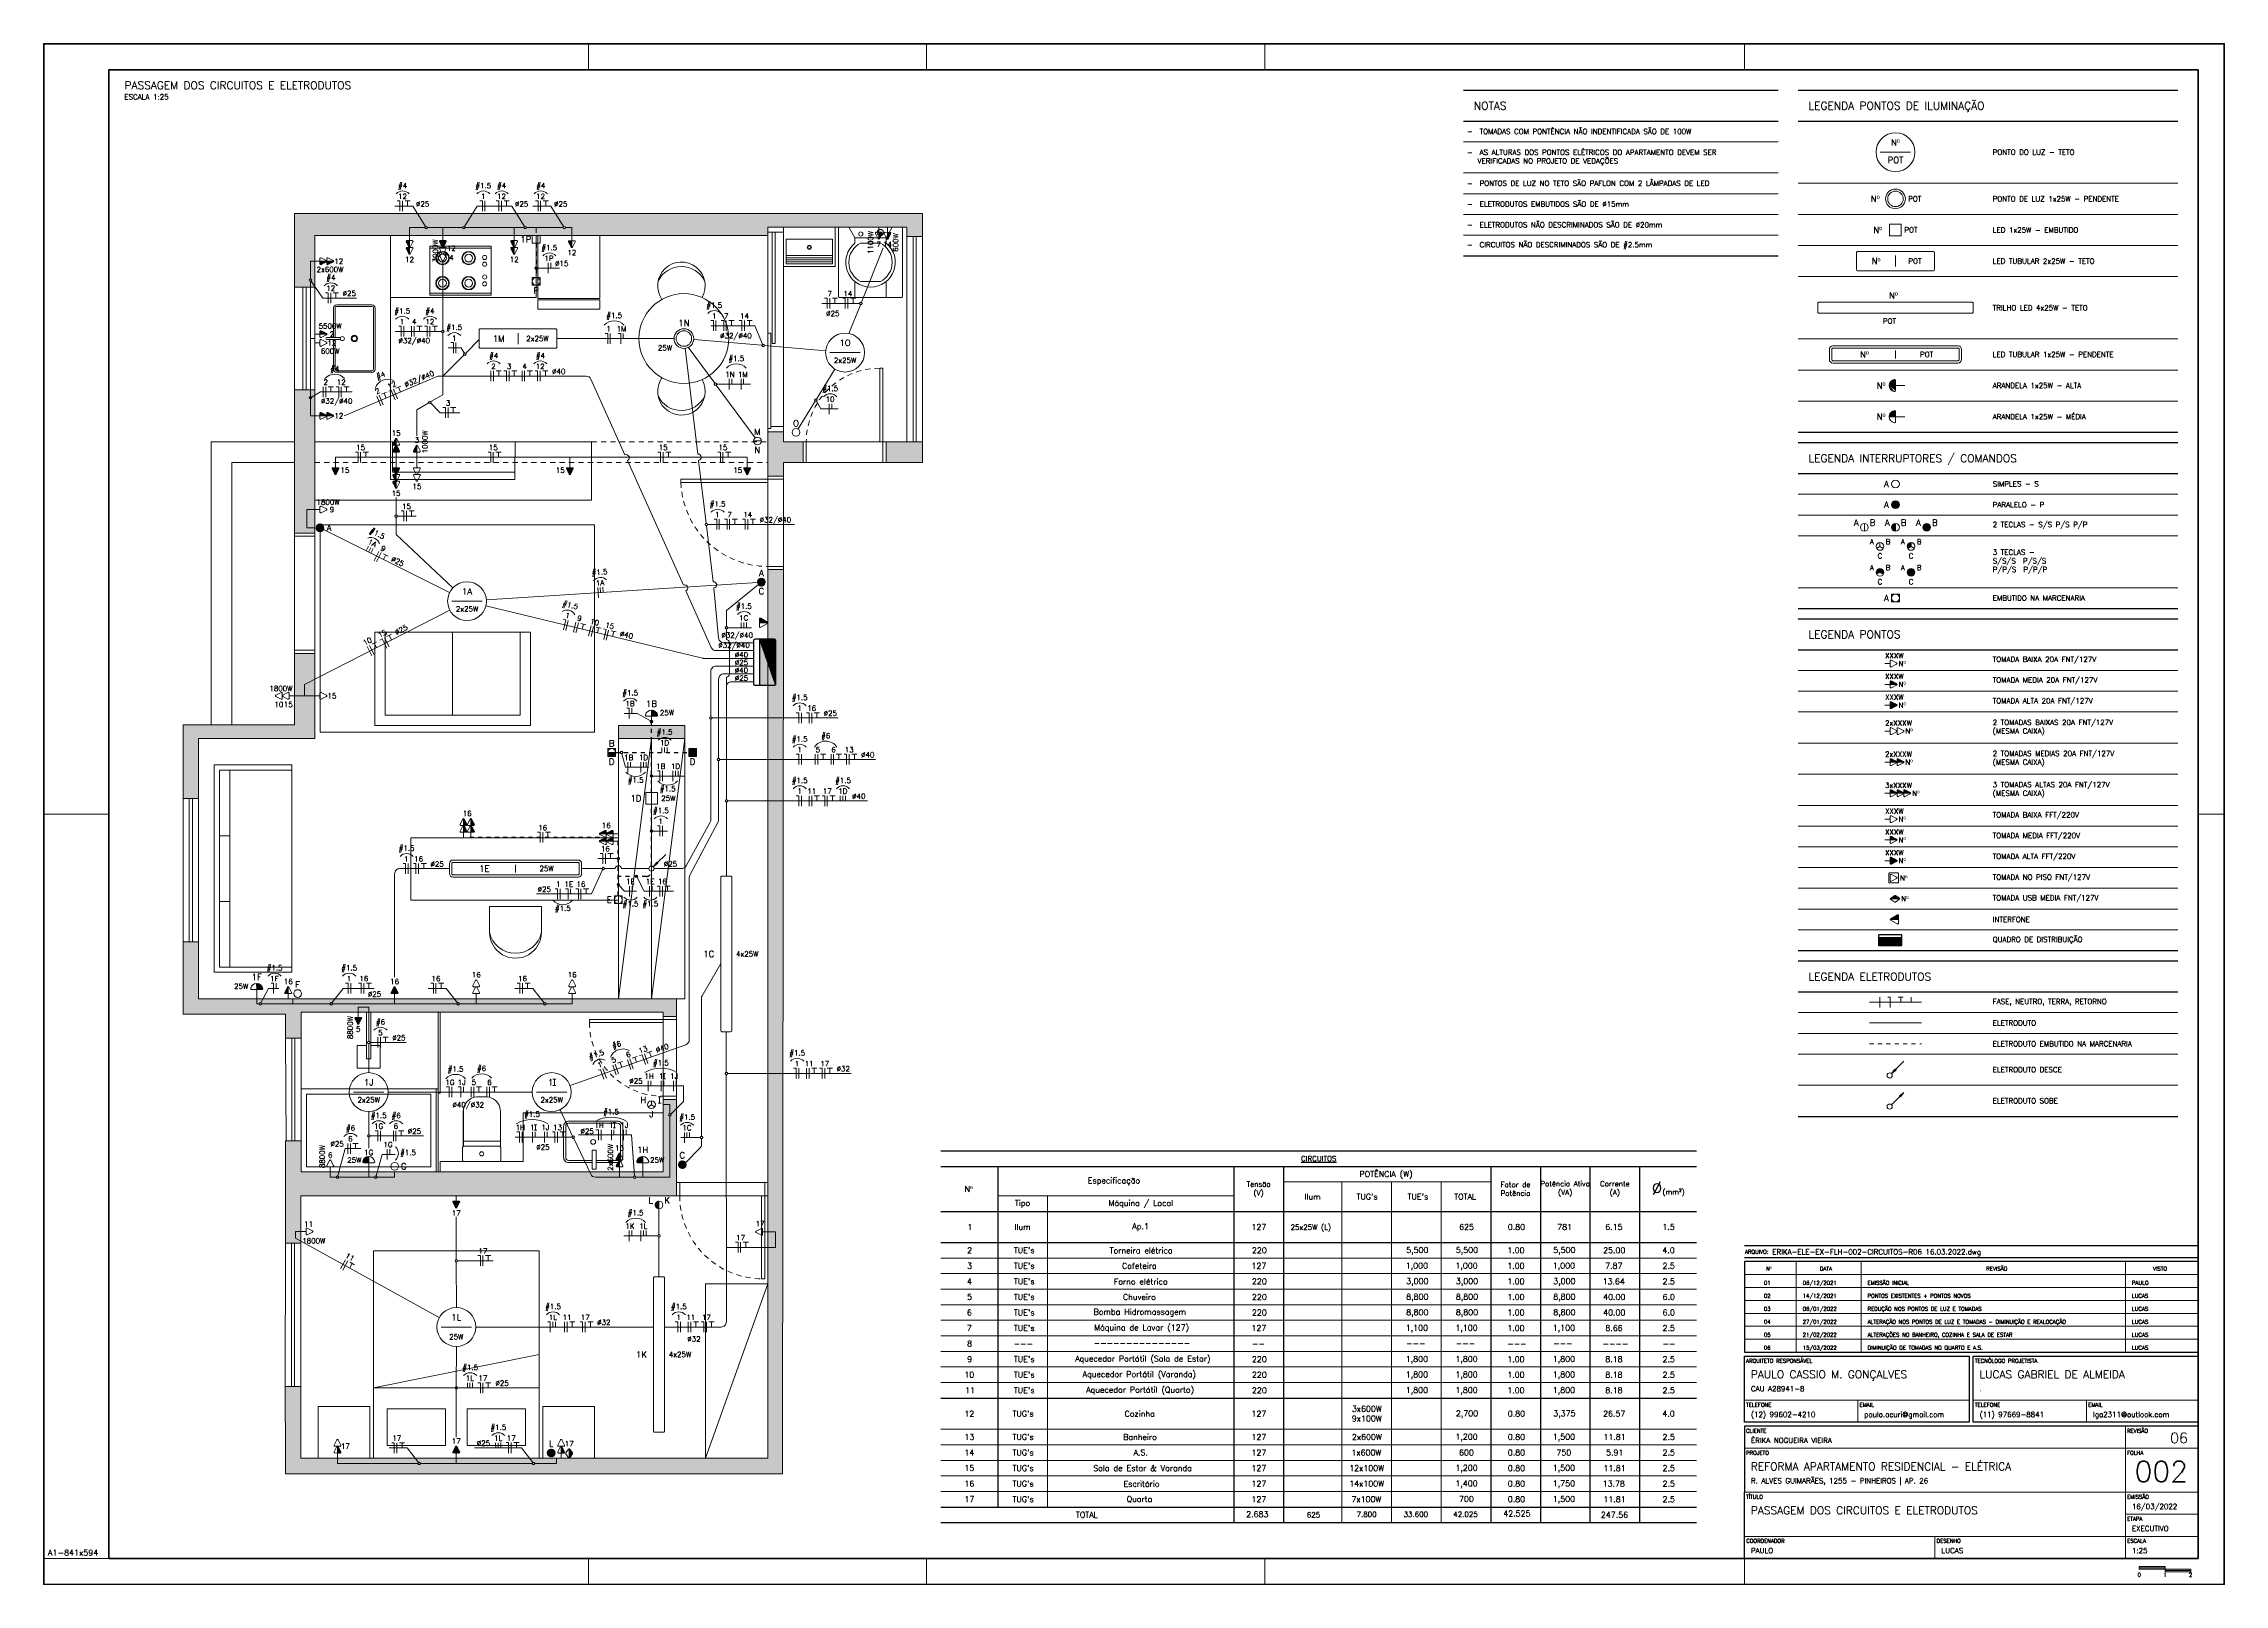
# Paper-space layout 'CIRCUITOS - A1 (2)' of a CAD drawing. Extents: x 0 to 33.1, y 0 to 23.4.
# The model-space entities are those that its viewports show. They can reach past a viewport. Long polylines and large blocks are cut down to what shows.
import ezdxf
from ezdxf.enums import TextEntityAlignment as Align

# ---------------------------------------------------------------- set-up
doc = ezdxf.new("R2010")
doc.units = 0
doc.header["$LTSCALE"] = 0.5
doc.header["$MEASUREMENT"] = 0
for name, pattern in [('HIDDEN', [0.375, 0.25, -0.125]), ('HIDDEN2', [0.1875, 0.125, -0.0625]), ('HIDOT', [0.5, 0.25, -0.125, 0, -0.125])]:
    doc.linetypes.add(name, pattern=pattern)
doc.layers.get('0').update_dxf_attribs({"linetype": 'CONTINUOUS'})
for name, color, linetype in [('02', 2, 'CONTINUOUS'), ('CARIMBO', 7, 'CONTINUOUS'), ('LOGO', 7, 'CONTINUOUS'), ('MARGEM', 1, 'CONTINUOUS')]:
    doc.layers.add(name, color=color, linetype=linetype)
doc.layers.add('ARQ - HATCH 01', color=172, linetype='CONTINUOUS', transparency=0.6)
for name, color, linetype, lineweight in [('ARQ - JAN01', 2, 'CONTINUOUS', 20), ('ARQ - PAR01', 172, 'CONTINUOUS', 30), ('ARQ - PAR02', 132, 'CONTINUOUS', 20), ('COT01', 1, 'CONTINUOUS', 9), ('ELE01 - ELETROD', 40, 'CONTINUOUS', 20), ('ELE01 - ELETRODUTO EMBUTIDO', 40, 'HIDDEN2', 30), ('ELE01 - INTER', 100, 'CONTINUOUS', 15), ('ELE01 - INTER TXT', 100, 'CONTINUOUS', 9), ('ELE01 - LAMP', 50, 'CONTINUOUS', 20), ('ELE01 - LAMP TXT', 100, 'CONTINUOUS', 15), ('ELE01 - Q.DISTR', 4, 'CONTINUOUS', 30), ('ELE01 - TOM 127V', 130, 'CONTINUOUS', 15), ('ELE01 - TOM 127V TXT', 130, 'CONTINUOUS', 15), ('ELE01 - TOM 220V', 242, 'CONTINUOUS', 15), ('ELE01 - TOM 220V TXT', 242, 'CONTINUOUS', 15), ('ELE01 - USB', 110, 'CONTINUOUS', 15), ('ELE02 - TELEFONE', 170, 'CONTINUOUS', 9), ('ELE03 - CIRCUITOS', 2, 'CONTINUOUS', 5), ('ELE03 - FASE', 242, 'CONTINUOUS', 20), ('ELE03 - NEUTRO', 141, 'CONTINUOUS', 20), ('ELE03 - RETORNO', 173, 'CONTINUOUS', 20), ('ELE03 - TERRA', 112, 'CONTINUOUS', 20), ('Simbologia', 122, 'CONTINUOUS', 20), ('TXT01', 7, 'CONTINUOUS', 9), ('TXT02', 2, 'CONTINUOUS', 20), ('TXT05', 4, 'CONTINUOUS', 30), ('TXT07', 6, 'CONTINUOUS', 50)]:
    doc.layers.add(name, color=color, linetype=linetype, lineweight=lineweight)
for name, color, linetype, lineweight, transparency in [('ARQ - PISO TRANSPARENTE', 121, 'CONTINUOUS', 9, 0.9), ('ARQ - POR01 TRANSPARENTE', 20, 'CONTINUOUS', 9, 0.45), ('ARQ01', 144, 'CONTINUOUS', 9, 0.5), ('ELE01 - INTER HATCH', 100, 'CONTINUOUS', 15, 0.45)]:
    doc.layers.add(name, color=color, linetype=linetype, lineweight=lineweight, transparency=transparency)
doc.styles.add('ROMANS', font='romans.shx')
doc.styles.add('SANSSERIF', font='sanss___.ttf')
doc.styles.add('SIMPLEX', font='SIMPLEX')
doc.styles.get("Standard").update_dxf_attribs({"font": 'romans.shx'})
pattern_1 = [(45, (56.632483, 46.964554), (-0.004419417, 0.004419417), [])]
pattern_2 = [(315, (-0.000575, 1e-19), (0.00662913, 0.00662913), [])]
pattern_3 = [(45, (3.668, -8.59567), (-0.08838835, 0.08838835), [])]

# ---------------------------------------------------------------- blocks, each defined once
blk = doc.blocks.new('MAR-A1')
at = {"layer": 'LOGO', "lineweight": 20}
h = blk.add_hatch(color=2, dxfattribs=at)
h.paths.add_polyline_path([(-1.273, -0.419), (-1.273, -0.369), (-2.273, -0.369), (-2.273, -0.419)])
h.paths.add_polyline_path([(-0.273, -0.469), (-0.273, -0.419), (-1.273, -0.419), (-1.273, -0.469)])
at = {"layer": 'LOGO', "color": 2, "lineweight": 20}
for p, q in [((-1.273, -0.319), (-2.273, -0.319)), ((-2.273, -0.319), (-2.273, -0.419)), ((-2.273, -0.369), (-1.273, -0.369)), ((-2.273, -0.419), (-1.273, -0.419)), ((-1.273, -0.419), (-1.273, -0.319)), ((-0.273, -0.419), (-1.273, -0.419)), ((-1.273, -0.419), (-1.273, -0.519)), ((-1.273, -0.469), (-0.273, -0.469)), ((-1.273, -0.519), (-0.273, -0.519)), ((-0.273, -0.519), (-0.273, -0.419))]:
    blk.add_line(p, q, dxfattribs=at)
at = {"layer": 'MARGEM', "color": 2, "lineweight": 20}
for p, q in [((-62.1, 58.4), (-62.1, 57.4)), ((-49.05, 58.4), (-49.05, 57.4)), ((-36, 58.4), (-36, 57.4)), ((-17.5, 58.4), (-17.5, 57.4)), ((-80.6, 28.7), (-83.1, 28.7)), ((1, 28.7), (0, 28.7)), ((-62.1, 0), (-62.1, -1)), ((-49.05, 0), (-49.05, -1)), ((-36, 0), (-36, -1)), ((-17.5, 0), (-17.5, -1)), ((-80.6, 0), (-83.1, 0))]:
    blk.add_line(p, q, dxfattribs=at)
blk.add_lwpolyline([(-83.1, 58.4), (-83.1, -1), (1, -1), (1, 58.4)], close=True, dxfattribs=at)
at = {"layer": 'MARGEM', "color": 6, "lineweight": 50}
blk.add_lwpolyline([(-80.6, 0), (0, 0), (0, 57.4), (-80.6, 57.4)], close=True, dxfattribs=at)
at = {"layer": 'LOGO', "color": 2, "lineweight": 20, "style": 'ROMANS'}
for s, height, p in [('A1-841x594', 0.225, (-82.944, 0.108)), ('0', 0.15, (-2.333, -0.706)), ('1', 0.15, (-1.339, -0.706)), ('2', 0.15, (-0.35, -0.706))]:
    blk.add_text(s, height=height, dxfattribs=at).set_placement(p)
blk = doc.blocks.new('cuba')
for p, q in [((2010.732, 1359.428), (2010.732, 1358.838)), ((2010.747, 1359.428), (2010.747, 1358.838)), ((2011.102, 1359.458), (2010.762, 1359.458)), ((2011.102, 1359.443), (2010.762, 1359.443)), ((2011.117, 1359.143), (2011.117, 1359.428)), ((2011.132, 1359.143), (2011.132, 1359.428)), ((2011.198, 1359.143), (2011.065, 1359.143)), ((2011.198, 1359.123), (2011.065, 1359.123)), ((2011.117, 1358.838), (2011.117, 1359.123)), ((2011.132, 1358.838), (2011.132, 1359.123)), ((2010.762, 1358.823), (2011.102, 1358.823)), ((2010.762, 1358.808), (2011.102, 1358.808))]:
    blk.add_line(p, q)
for centre, radius in [((2010.932, 1359.134), 0.0305), ((2010.932, 1359.134), 0.0229), ((2011.048, 1359.133), 0.0195)]:
    blk.add_circle(centre, radius)
for centre, radius, start, end in [((2010.762, 1359.428), 0.03, 90, 180), ((2010.762, 1359.428), 0.015, 90, 180), ((2011.102, 1359.428), 0.03, 359.9651, 90), ((2011.102, 1359.428), 0.015, 359.9651, 90), ((2011.198, 1359.133), 0.01, 270, 90), ((2010.762, 1358.838), 0.03, 180, 270), ((2010.762, 1358.838), 0.015, 180, 270), ((2011.102, 1358.838), 0.03, 270, 0), ((2011.102, 1358.838), 0.015, 270, 0)]:
    blk.add_arc(centre, radius, start, end)
blk = doc.blocks.new('*U311')
at = {"layer": 'ARQ - HATCH 01'}
h = blk.add_hatch(color=256, dxfattribs=at)
h.dxf.hatch_style = 1
h.paths.add_polyline_path([(2.532, 5.79), (2.4, 5.79), (2.4, 5.98), (2.2, 5.98), (2.2, 5.79), (2.103, 5.79), (2.103, 5.64), (2.532, 5.64)])
h.paths.add_polyline_path([(2.4, 7.13), (2.2, 7.13), (2.2, 6.78), (2.4, 6.78)])
h.paths.add_polyline_path([(12.15, 0.988), (12.15, 5.78), (3.432, 5.79), (3.432, 5.64), (12, 5.64), (12, 1.135), (11.307, 1.135), (11.307, 0.985), (12, 0.988)])
h.paths.add_polyline_path([(9.47, 4.76), (8.54, 4.76), (8.54, 4.63), (9.24, 4.63), (9.24, 1.14), (8.94, 1.14), (8.94, 0.988), (9.926, 0.988), (9.927, 1.135), (9.47, 1.135)], flags=17)
h.paths.add_polyline_path([(7.7, 4.63), (7.74, 4.63), (7.74, 4.76), (7.57, 4.76), (7.57, 0.15), (7.02, 0.15), (7.02, 0), (7.72, 0), (7.72, 0.988), (7.95, 0.988), (7.95, 1.14), (7.7, 1.14)])
h.paths.add_polyline_path([(5.06, 1.27), (4.24, 1.27), (4.24, 1.073), (4.93, 1.073), (4.93, 0), (5.64, 0), (5.64, 0.15), (5.06, 0.15)])
h.paths.add_polyline_path([(0.21, 5.64), (0.13, 5.64), (0.13, 6.98), (0.22, 6.98), (0.22, 7.13), (0, 7.13), (0, 1.073), (0.71, 1.073), (0.71, 1.27), (0.21, 1.27)])
h.paths.add_polyline_path([(3.08, 1.27), (2.414, 1.27), (2.2, 1.27), (1.7, 1.27), (1.7, 1.073), (3.08, 1.075)])
h.paths.add_polyline_path([(5.06, 4.838), (4.935, 4.838), (4.935, 4.198), (5.06, 4.198)], flags=17)
for p, q in [((0.13, 6.29), (0.51, 6.29)), ((0.245, 5.815), (0.245, 6.265)), ((0.245, 6.265), (0.485, 6.265)), ((0.405, 6.265), (0.405, 5.815)), ((0.425, 6.265), (0.425, 5.815)), ((0.445, 6.265), (0.445, 5.815)), ((0.465, 6.265), (0.465, 5.815)), ((0.485, 6.265), (0.485, 5.815)), ((0.51, 6.29), (0.51, 5.79)), ((0.13, 5.79), (0.51, 5.79)), ((0.245, 5.815), (0.485, 5.815)), ((5.06, 4.838), (7.57, 4.518)), ((5.06, 4.518), (7.57, 4.518)), ((5.06, 4.518), (7.57, 4.198)), ((12, 3.969), (11.5, 3.969)), ((11.5, 3.969), (11.5, 3.469)), ((12, 3.435), (10, 3.435)), ((10, 3.435), (10, 1.835)), ((11, 3.435), (11.322, 1.835)), ((11.322, 1.835), (11.322, 3.435)), ((11.5, 3.469), (12, 3.469)), ((4.835, 3.25), (4.035, 3.25)), ((4.835, 1.95), (4.835, 3.25)), ((11.523, 3.302), (11.877, 3.302)), ((11.523, 2.74), (11.523, 3.302)), ((11.877, 3.302), (11.877, 2.74)), ((8.52, 2.954), (8.517, 2.934)), ((8.527, 2.974), (8.52, 2.954)), ((8.536, 2.992), (8.527, 2.974)), ((8.548, 3.009), (8.536, 2.992)), ((8.562, 3.024), (8.548, 3.009)), ((8.578, 3.037), (8.562, 3.024)), ((8.596, 3.047), (8.578, 3.037)), ((8.616, 3.055), (8.596, 3.047)), ((8.616, 3.055), (8.616, 3.055)), ((8.617, 3.055), (8.616, 3.055)), ((8.637, 3.059), (8.617, 3.055)), ((8.658, 3.06), (8.637, 3.059)), ((8.997, 3.06), (8.658, 3.06)), ((8.94, 3.058), (8.937, 3.06)), ((8.938, 3.06), (8.938, 3.06)), ((8.942, 3.056), (8.94, 3.058)), ((8.943, 3.054), (8.942, 3.056)), ((8.944, 3.051), (8.943, 3.054)), ((8.944, 3.048), (8.944, 3.051)), ((8.944, 2.712), (8.944, 3.048)), ((8.991, 3.051), (8.99, 3.048)), ((8.99, 3.048), (8.99, 3.045)), ((8.99, 3.045), (8.99, 2.715)), ((8.992, 3.054), (8.991, 3.051)), ((8.994, 3.057), (8.992, 3.054)), ((8.996, 3.059), (8.994, 3.057)), ((8.997, 3.06), (8.996, 3.059)), ((8.998, 3.061), (8.997, 3.06)), ((8.997, 3.06), (8.997, 3.06)), ((9.001, 3.063), (8.998, 3.061)), ((9.004, 3.064), (9.001, 3.063)), ((9.007, 3.065), (9.004, 3.064)), ((9.01, 3.065), (9.007, 3.065)), ((9.125, 3.065), (9.01, 3.065)), ((9.127, 3.065), (9.125, 3.065)), ((9.129, 3.064), (9.127, 3.065)), ((9.131, 3.063), (9.129, 3.064)), ((9.133, 3.062), (9.131, 3.063)), ((9.135, 3.061), (9.133, 3.062)), ((9.137, 3.059), (9.135, 3.061)), ((9.138, 3.057), (9.137, 3.059)), ((9.139, 3.055), (9.138, 3.057)), ((9.139, 3.055), (9.14, 3.053)), ((9.14, 3.053), (9.14, 3.051)), ((8.516, 2.913), (8.515, 2.892)), ((8.515, 2.892), (8.515, 2.871)), ((8.515, 2.871), (8.516, 2.85)), ((8.517, 2.934), (8.516, 2.913)), ((8.516, 2.85), (8.517, 2.83)), ((8.517, 2.83), (8.52, 2.81)), ((8.52, 2.81), (8.526, 2.79)), ((8.526, 2.79), (8.535, 2.772)), ((8.535, 2.772), (8.547, 2.755)), ((8.547, 2.755), (8.56, 2.74)), ((8.56, 2.74), (8.576, 2.728)), ((8.561, 2.74), (8.577, 2.727)), ((11.877, 2.74), (11.523, 2.74)), ((4.035, 2.6), (4.84, 2.6)), ((8.576, 2.728), (8.594, 2.717)), ((8.577, 2.727), (8.594, 2.717)), ((8.594, 2.717), (8.613, 2.71)), ((8.594, 2.717), (8.613, 2.709)), ((8.613, 2.71), (8.613, 2.709)), ((8.613, 2.71), (8.632, 2.705)), ((8.613, 2.709), (8.633, 2.705)), ((8.613, 2.709), (8.633, 2.704)), ((8.632, 2.705), (8.653, 2.703)), ((8.633, 2.705), (8.653, 2.703)), ((8.633, 2.704), (8.653, 2.702)), ((8.653, 2.703), (8.994, 2.703)), ((8.941, 2.703), (8.653, 2.703)), ((8.653, 2.702), (8.994, 2.702)), ((8.941, 2.703), (8.942, 2.705)), ((8.942, 2.705), (8.943, 2.706)), ((8.943, 2.706), (8.944, 2.708)), ((8.944, 2.71), (8.944, 2.712)), ((8.944, 2.708), (8.944, 2.71)), ((8.99, 2.712), (8.99, 2.715)), ((8.99, 2.712), (8.991, 2.709)), ((8.991, 2.709), (8.992, 2.706)), ((8.992, 2.706), (8.994, 2.702)), ((8.994, 2.702), (8.996, 2.701)), ((8.996, 2.701), (8.998, 2.699)), ((8.998, 2.699), (9.001, 2.697)), ((9.001, 2.697), (9.004, 2.696)), ((9.004, 2.696), (9.007, 2.695)), ((9.007, 2.695), (9.01, 2.695)), ((9.01, 2.695), (9.125, 2.695)), ((9.127, 2.695), (9.125, 2.695)), ((9.127, 2.695), (9.129, 2.696)), ((9.129, 2.696), (9.131, 2.697)), ((9.131, 2.697), (9.133, 2.698)), ((9.133, 2.698), (9.135, 2.699)), ((9.135, 2.699), (9.137, 2.701)), ((9.137, 2.701), (9.138, 2.703)), ((9.138, 2.703), (9.139, 2.705)), ((9.139, 2.705), (9.14, 2.707)), ((9.14, 2.707), (9.14, 2.709)), ((11.877, 2.531), (11.523, 2.531)), ((11.523, 2.531), (11.523, 1.969)), ((11.877, 1.969), (11.877, 2.531)), ((4.835, 1.95), (4.035, 1.95)), ((11.523, 1.969), (11.877, 1.969)), ((10, 1.835), (12, 1.835)), ((11.5, 1.802), (12, 1.802)), ((11.5, 1.302), (11.5, 1.802)), ((12, 1.302), (11.5, 1.302))]:
    blk.add_line(p, q)
blk.add_lwpolyline([(0.145, 6.94), (0.795, 6.94, -0.414214), (0.81, 6.925), (0.81, 6.335, -0.414214), (0.795, 6.32), (0.145, 6.32, -0.414214), (0.13, 6.335), (0.13, 6.925, -0.414214)], format="xyb", close=True)
for points in [[(0.13, 6.84), (0.234, 6.78)], [(0.234, 6.78), (0.234, 6.48)], [(0.284, 6.78), (0.284, 6.78), (0.234, 6.78)], [(0.656, 6.78), (0.81, 6.78)], [(0.284, 6.535), (0.284, 6.725)], [(0.656, 6.725), (0.656, 6.535)], [(0.13, 6.42), (0.234, 6.48)], [(0.234, 6.48), (0.284, 6.48)], [(0.656, 6.48), (0.81, 6.48)], [(10.32, 5.64), (12, 5.04)], [(10.32, 5.64), (10.32, 5.04), (12, 5.04)], [(7.57, 4.198), (4.935, 4.198), (4.935, 4.838), (7.57, 4.838)], [(7.57, 4.838), (7.57, 4.76)], [(6.62, 4.198), (6.62, 2.198), (6.02, 2.198), (6.02, 4.198)], [(0.81, 2), (0.81, 3.405), (0.21, 3.405)], [(6.929, 3.456), (6.679, 3.456), (6.679, 2.956), (6.929, 2.956)], [(2.494, 3.2), (2.199, 3.202)], [(4.935, 3.35), (4.935, 1.85), (4.035, 1.85), (4.035, 3.35), (4.935, 3.35)], [(0.333, 2.97), (0.333, 2.381)], [(0.767, 2.381), (0.767, 2.97)], [(9.14, 3.051), (9.14, 2.709)], [(7.7, 2.46), (9.24, 2.46)], [(0.21, 1.27), (2.2, 1.27), (2.2, 2), (0.21, 2)], [(8.02, 1.77), (8.02, 1.68), (8.24, 1.68), (8.24, 1.9), (8.02, 1.9), (8.02, 1.81)], [(7.7, 1.81), (8.15, 1.81), (8.15, 1.77), (7.7, 1.77)], [(11.307, 1.135), (11.307, 0.985)], [(7.315, 0.35), (7.315, 1.05), (5.315, 1.05), (5.315, 0.35)], [(5.315, 0.35), (5.315, 1.05), (5.365, 1.05), (5.365, 0.35)], [(7.315, 0.35), (7.315, 1.05), (7.265, 1.05), (7.265, 0.35)], [(5.365, 0.45), (7.265, 0.45)], [(5.998, 0.45), (5.998, 0.35)], [(6.632, 0.45), (6.632, 0.35)], [(7.315, 0.35), (7.315, 0.3), (5.315, 0.3), (5.315, 0.35)], [(5.365, 0.35), (7.265, 0.35)], [(5.365, 0.35), (7.265, 0.35)]]:
    blk.add_lwpolyline(points)
at = {"linetype": 'HIDDEN'}
for points in [[(2.199, 3.94), (2.199, 5.64)], [(2.399, 1.27), (2.399, 5.64)]]:
    blk.add_lwpolyline(points, dxfattribs=at)
for points in [[(9.14, 3.28), (8.67, 3.28), (8.67, 4.63), (9.24, 4.63), (9.24, 2.48), (9.14, 2.48)], [(0.82, 4.02), (0.82, 3.42), (0.211, 3.42), (0.211, 4.02)], [(0.83, 4.02), (0.921, 4.02), (0.921, 3.42), (0.83, 3.42)], [(2.199, 3.94), (2.764, 3.94), (2.764, 1.27), (2.199, 1.27)], [(3, 3.968), (5, 3.968), (5, 1.322), (3, 1.322)], [(9.03, 3.985), (9.214, 3.985), (9.214, 3.945), (9.03, 3.945)], [(2.494, 2.02), (2.2, 2.02), (2.2, 2), (2.494, 2), (2.564, 2), (2.564, 3.2), (2.494, 3.2)], [(0.313, 2.381), (0.787, 2.381), (0.787, 2.97), (0.313, 2.97)], [(8.48, 2.46), (7.7, 2.46), (7.7, 2.48), (8.48, 2.48)], [(8.44, 2.46), (9.24, 2.46), (9.24, 2.44), (8.44, 2.44)], [(8.44, 2.44), (9.24, 2.44), (9.24, 1.14), (8.44, 1.14)], [(8.49, 2.39), (9.19, 2.39), (9.19, 1.19), (8.49, 1.19)]]:
    blk.add_lwpolyline(points, close=True)
for points in [[(9.15, 3.985), (9.15, 4.19, 0.414214), (9.1, 4.24), (8.8, 4.24, 0.414214), (8.75, 4.19), (8.75, 3.72, 0.414214), (8.8, 3.67), (9.1, 3.67, 0.414214), (9.15, 3.72), (9.15, 3.945)], [(9.13, 3.985), (9.13, 4.19, 0.414214), (9.1, 4.22), (8.8, 4.22, 0.414214), (8.77, 4.19), (8.77, 3.72, 0.414214), (8.8, 3.69), (9.1, 3.69, 0.414214), (9.13, 3.72), (9.13, 3.945)]]:
    blk.add_lwpolyline(points, format="xyb")
for centre, radius in [((0.182, 6.724), 0.03), ((0.197, 6.536), 0.02), ((0.325, 6.04), 0.02), ((0.325, 6.04), 0.015), ((1.205, 4.83), 0.433), ((8.95, 3.955), 0.0229), ((0.429, 2.754), 0.065), ((0.429, 2.754), 0.06), ((0.429, 2.754), 0.0375), ((0.423, 2.909), 0.02), ((0.488, 2.909), 0.02), ((0.612, 2.909), 0.02), ((0.671, 2.754), 0.065), ((0.671, 2.754), 0.06), ((0.671, 2.754), 0.0375), ((0.677, 2.909), 0.02), ((9.065, 2.88), 0.02), ((0.429, 2.502), 0.065), ((0.429, 2.502), 0.06), ((0.429, 2.502), 0.0375), ((0.671, 2.502), 0.065), ((0.671, 2.502), 0.06), ((0.671, 2.502), 0.0375)]:
    blk.add_circle(centre, radius)
for centre, radius, start, end in [((0.47, 6.63), 0.239, 218.8729, 141.1271), ((0.47, 6.63), 0.209, 27.0905, 152.9095), ((0.47, 6.63), 0.209, 207.0905, 332.9095), ((0.696, 4.806), 0.229, 60.3455, 304.9569), ((0.763, 4.806), 0.252, 117.064, 242.936), ((1.714, 4.806), 0.229, 235.0431, 119.6545), ((1.647, 4.806), 0.252, 297.064, 62.936), ((6.929, 3.206), 0.25, 270, 90), ((6.876, 3.206), 0.256, 281.9545, 78.0455)]:
    blk.add_arc(centre, radius, start, end)
at = {"layer": 'ARQ - JAN01'}
for p, q in [((7.95, 1.14), (8.94, 1.14)), ((9.927, 1.135), (11.307, 1.135)), ((7.95, 0.988), (8.94, 0.993)), ((9.926, 0.988), (11.307, 0.985)), ((5.64, 0.15), (7.02, 0.15)), ((5.64, 0), (7.02, 0))]:
    blk.add_line(p, q, dxfattribs=at)
for points in [[(2.2, 6.98), (2.2, 7.13), (0.22, 7.13), (0.22, 6.98)], [(0.71, 1.27), (0.71, 1.073), (1.7, 1.073), (1.7, 1.27)]]:
    blk.add_lwpolyline(points, close=True, dxfattribs=at)
for points in [[(0.22, 7.07), (2.2, 7.07)], [(0.22, 7.04), (2.2, 7.04)], [(1.7, 1.186), (0.71, 1.186)], [(1.7, 1.156), (0.71, 1.156)], [(7.95, 1.079), (8.94, 1.079)], [(9.927, 1.075), (11.307, 1.075)], [(7.95, 1.049), (8.94, 1.049)], [(9.927, 1.045), (11.307, 1.045)], [(5.64, 0.09), (7.02, 0.09)], [(5.64, 0.06), (7.02, 0.06)]]:
    blk.add_lwpolyline(points, dxfattribs=at)
at = {"layer": 'ARQ - PAR01', "lineweight": 20}
for points in [[(0.21, 5.64), (0.13, 5.64), (0.13, 6.98), (0.22, 6.98), (0.22, 7.13), (0, 7.13), (0, 1.073), (0.71, 1.073), (0.71, 1.27), (0.21, 1.27)], [(2.532, 5.79), (2.4, 5.79), (2.4, 5.98), (2.2, 5.98), (2.2, 5.79), (2.103, 5.79), (2.103, 5.64), (2.532, 5.64)], [(5.06, 4.838), (4.935, 4.838), (4.935, 4.198), (5.06, 4.198)], [(7.7, 4.63), (7.74, 4.63), (7.74, 4.76), (7.57, 4.76), (7.57, 0.15), (7.02, 0.15), (7.02, 0), (7.72, 0), (7.72, 0.988), (7.95, 0.988), (7.95, 1.14), (7.7, 1.14)], [(9.47, 4.76), (8.54, 4.76), (8.54, 4.63), (9.24, 4.63), (9.24, 1.14), (8.94, 1.14), (8.94, 0.988), (9.926, 0.988), (9.927, 1.135), (9.47, 1.135)], [(3.08, 1.27), (2.414, 1.27), (2.2, 1.27), (1.7, 1.27), (1.7, 1.073), (3.08, 1.075)], [(5.06, 1.27), (4.24, 1.27), (4.24, 1.073), (4.93, 1.073), (4.93, 0), (5.64, 0), (5.64, 0.15), (5.06, 0.15)]]:
    blk.add_lwpolyline(points, close=True, dxfattribs=at)
for points in [[(2.4, 7.13), (2.2, 7.13), (2.2, 6.78), (2.4, 6.78), (2.4, 7.13)], [(12.15, 0.988), (12.15, 5.78), (3.432, 5.79), (3.432, 5.64), (12, 5.64), (12, 1.135), (11.307, 1.135), (11.307, 0.985), (12, 0.988), (12.15, 0.988)]]:
    blk.add_lwpolyline(points, dxfattribs=at)
at = {"layer": 'ARQ - PAR02', "lineweight": 20}
blk.add_lwpolyline([(2.4, 1.073), (2.2, 1.073), (2.2, 0.27), (4.93, 0.27), (4.93, 0.47), (2.4, 0.47), (2.4, 1.073)], dxfattribs=at)
at = {"layer": 'ARQ - PISO TRANSPARENTE'}
for p, q in [((2.4, 6.75), (2.4, 6.01)), ((2.2, 6.72), (2.2, 6.01)), ((2.053, 5.79), (0.18, 5.79)), ((2.562, 5.79), (3.402, 5.79)), ((2.073, 5.64), (0.21, 5.64)), ((2.562, 5.64), (3.402, 5.64)), ((9.34, 4.79), (9.34, 5.61)), ((9.47, 5.58), (9.47, 4.79)), ((7.77, 4.76), (8.51, 4.76)), ((7.77, 4.63), (8.51, 4.63)), ((4.21, 1.272), (3.11, 1.272)), ((4.21, 1.075), (3.11, 1.073))]:
    blk.add_line(p, q, dxfattribs=at)
at = {"layer": 'ARQ - POR01 TRANSPARENTE'}
for p, q in [((2.4, 6.75), (1.49, 6.75)), ((1.49, 6.75), (1.49, 6.72)), ((2.2, 6.72), (2.2, 6.78)), ((2.4, 6.75), (2.4, 6.78)), ((1.49, 6.72), (2.2, 6.72)), ((2.2, 6.01), (2.2, 5.98)), ((2.2, 6.01), (2.4, 6.01)), ((2.4, 6.01), (2.4, 5.98)), ((0.18, 5.79), (0.13, 5.79)), ((0.13, 5.79), (0.13, 5.64)), ((0.18, 5.64), (0.18, 5.79)), ((0.18, 5.71), (1.253, 5.71)), ((1.253, 5.68), (0.18, 5.68)), ((1.253, 5.71), (1.253, 5.68)), ((2.103, 5.79), (2.053, 5.79)), ((2.053, 5.79), (2.053, 5.67)), ((2.562, 5.79), (2.532, 5.79)), ((2.562, 5.79), (2.562, 4.8)), ((3.432, 5.79), (3.402, 5.79)), ((3.402, 5.79), (3.402, 5.64)), ((0.13, 5.64), (0.18, 5.64)), ((2.073, 5.67), (1.153, 5.67)), ((1.153, 5.67), (1.153, 5.64)), ((1.153, 5.64), (2.103, 5.64)), ((2.073, 5.64), (2.073, 5.67)), ((2.073, 5.64), (2.073, 5.64)), ((2.532, 5.64), (2.592, 5.64)), ((2.592, 4.8), (2.592, 5.64)), ((3.402, 5.64), (3.432, 5.64)), ((9.34, 5.64), (9.34, 5.61)), ((9.34, 5.61), (10.27, 5.61)), ((9.47, 5.64), (9.47, 5.58)), ((9.47, 5.58), (10.27, 5.58)), ((10.27, 5.58), (10.27, 5.61)), ((2.592, 4.8), (2.562, 4.8)), ((7.74, 4.76), (7.77, 4.76)), ((7.8, 4.63), (7.74, 4.63)), ((7.77, 4.76), (7.77, 3.92)), ((7.8, 3.92), (7.8, 4.63)), ((8.51, 4.76), (8.51, 4.63)), ((8.51, 4.76), (8.54, 4.76)), ((8.54, 4.63), (8.51, 4.63)), ((9.34, 4.76), (9.34, 4.79)), ((9.34, 4.79), (9.47, 4.79)), ((9.47, 4.76), (9.47, 4.79)), ((7.77, 3.92), (7.8, 3.92))]:
    blk.add_line(p, q, dxfattribs=at)
for points in [[(3.08, 1.27), (3.11, 1.27), (3.11, 1.075), (3.08, 1.075)], [(4.24, 1.27), (4.21, 1.27), (4.21, 1.075), (4.24, 1.075)]]:
    blk.add_lwpolyline(points, close=True, dxfattribs=at)
at = {"layer": 'ARQ - POR01 TRANSPARENTE', "linetype": 'HIDDEN', "lineweight": 9}
for centre, radius, start, end in [((2.2, 6.72), 0.71, 180, 270), ((2.562, 5.64), 0.84, 272.0815, 360), ((9.47, 5.59), 0.8, 270, 0), ((7.8, 4.63), 0.71, 270, 0)]:
    blk.add_arc(centre, radius, start, end, dxfattribs=at)
at = {"xscale": -1, "rotation": 90}
blk.add_blockref('cuba', (1360.338, 2012.584), dxfattribs=at)
blk = doc.blocks.new('ELE-INTERFONE')
at = {"layer": 'ELE02 - TELEFONE'}
h = blk.add_hatch(dxfattribs=at)
h.set_pattern_fill('ANSI31', color=256, scale=0.075, angle=90)
h.set_pattern_definition([(135, (-88.511439, -7.067447), (-0.0066291261, -0.0066291261), [])])
h.paths.add_polyline_path([(0, 0, 0.267949), (-0.008, 0.013), (-0.138, 0.088, 0.57735), (-0.16, 0.075), (-0.16, 0)])
blk.add_line((0, 0), (-0.16, 0), dxfattribs=at)
blk.add_lwpolyline([(-0.16, 0.075), (-0.16, -0.075, 0.57735), (-0.138, -0.088), (-0.008, -0.013, 0.57735), (-0.008, 0.013), (-0.138, 0.088, 0.57735)], format="xyb", close=True, dxfattribs=at)
blk = doc.blocks.new('*U145')
at = {"lineweight": 9}
h = blk.add_hatch(dxfattribs=at)
h.set_pattern_fill('ANSI31', color=256, scale=0.075, angle=-90)
h.paths.add_polyline_path([(0, -0.232, -0.284079), (-0.013, -0.224), (-0.064, -0.123, -0.557537), (-0.051, -0.101), (0, -0.101)])
blk.add_line((0, -0.232), (0, -0.101))
blk.add_lwpolyline([(0, 0), (0, -0.101)])
blk.add_lwpolyline([(0.064, -0.123), (0.013, -0.224, -0.618034), (-0.013, -0.224), (-0.064, -0.123, -0.557537), (-0.051, -0.101), (0.051, -0.101, -0.557537)], format="xyb", close=True)
blk = doc.blocks.new('*U169')
blk.add_lwpolyline([(0.064, -0.123), (0.013, -0.224, -0.618034), (-0.013, -0.224), (-0.064, -0.123, -0.557537), (-0.051, -0.101), (0.051, -0.101, -0.557537)], format="xyb", close=True)
blk = doc.blocks.new('*U147')
at = {"lineweight": 9}
h = blk.add_hatch(dxfattribs=at)
h.set_pattern_fill('ANSI31', color=256, scale=0.075, angle=-90)
h.paths.add_polyline_path([(0, -0.232, -0.284079), (-0.013, -0.224), (-0.064, -0.123, -0.557537), (-0.051, -0.101), (0, -0.101)])
blk.add_line((0, -0.232), (0, -0.101))
blk.add_lwpolyline([(0.064, -0.123), (0.013, -0.224, -0.618034), (-0.013, -0.224), (-0.064, -0.123, -0.557537), (-0.051, -0.101), (0.051, -0.101, -0.557537)], format="xyb", close=True)
blk = doc.blocks.new('*U170')
blk.add_lwpolyline([(0.064, -0.123), (0.013, -0.224, -0.618034), (-0.013, -0.224), (-0.064, -0.123, -0.557537), (-0.051, -0.101), (0.051, -0.101, -0.557537)], format="xyb", close=True)
blk = doc.blocks.new('*U148')
at = {"lineweight": 9}
h = blk.add_hatch(dxfattribs=at)
h.set_pattern_fill('ANSI31', color=256, scale=0.075)
h.paths.add_polyline_path([(0.232, 0, -0.284079), (0.224, -0.013), (0.123, -0.064, -0.557537), (0.101, -0.051), (0.101, 0)])
blk.add_line((0.232, 0), (0.101, 0))
blk.add_lwpolyline([(0, 0), (0.101, 0)])
blk.add_lwpolyline([(0.123, 0.064), (0.224, 0.013, -0.618034), (0.224, -0.013), (0.123, -0.064, -0.557537), (0.101, -0.051), (0.101, 0.051, -0.557537)], format="xyb", close=True)
blk = doc.blocks.new('*U146')
at = {"lineweight": 9}
h = blk.add_hatch(dxfattribs=at)
h.set_pattern_fill('ANSI31', color=256, scale=0.075)
h.paths.add_polyline_path([(0.232, 0, -0.284079), (0.224, -0.013), (0.123, -0.064, -0.557537), (0.101, -0.051), (0.101, 0)])
blk.add_line((0.232, 0), (0.101, 0))
blk.add_lwpolyline([(0.123, 0.064), (0.224, 0.013, -0.618034), (0.224, -0.013), (0.123, -0.064, -0.557537), (0.101, -0.051), (0.101, 0.051, -0.557537)], format="xyb", close=True)
blk = doc.blocks.new('*U149')
at = {"lineweight": 9}
h = blk.add_hatch(dxfattribs=at)
h.set_pattern_fill('ANSI31', color=256, scale=0.075, angle=-90)
h.paths.add_polyline_path([(0, -0.232, -0.284079), (-0.013, -0.224), (-0.064, -0.123, -0.557537), (-0.051, -0.101), (0, -0.101)])
h = blk.add_hatch(dxfattribs=at)
h.set_pattern_fill('ANSI31', color=256, scale=0.075, angle=-90)
h.paths.add_polyline_path([(0, -0.232, 0.284079), (0.013, -0.224), (0.064, -0.123, 0.557537), (0.051, -0.101), (0, -0.101)])
blk.add_lwpolyline([(0, 0), (0, -0.101)])
blk.add_lwpolyline([(0.064, -0.123), (0.013, -0.224, -0.618034), (-0.013, -0.224), (-0.064, -0.123, -0.557537), (-0.051, -0.101), (0.051, -0.101, -0.557537)], format="xyb", close=True)
blk = doc.blocks.new('*U150')
at = {"lineweight": 9}
h = blk.add_hatch(dxfattribs=at)
h.set_pattern_fill('ANSI31', color=256, scale=0.075, angle=-90)
h.paths.add_polyline_path([(0, -0.232, -0.284079), (-0.013, -0.224), (-0.064, -0.123, -0.557537), (-0.051, -0.101), (0, -0.101)])
blk.add_line((0, -0.232), (0, -0.101))
blk.add_lwpolyline([(0.064, -0.123), (0.013, -0.224, -0.618034), (-0.013, -0.224), (-0.064, -0.123, -0.557537), (-0.051, -0.101), (0.051, -0.101, -0.557537)], format="xyb", close=True)
blk = doc.blocks.new('*U181')
at = {"lineweight": 9}
h = blk.add_hatch(dxfattribs=at)
h.set_pattern_fill('ANSI31', color=256, scale=0.075, angle=-90)
h.paths.add_polyline_path([(0, -0.232, -0.284079), (-0.013, -0.224), (-0.064, -0.123, -0.557537), (-0.051, -0.101), (0, -0.101)])
blk.add_line((0, -0.232), (0, -0.101))
blk.add_lwpolyline([(0.064, -0.123), (0.013, -0.224, -0.618034), (-0.013, -0.224), (-0.064, -0.123, -0.557537), (-0.051, -0.101), (0.051, -0.101, -0.557537)], format="xyb", close=True)
blk = doc.blocks.new('*U153')
blk.add_lwpolyline([(0, 0), (0, -0.101)])
blk.add_lwpolyline([(0.064, -0.123), (0.013, -0.224, -0.618034), (-0.013, -0.224), (-0.064, -0.123, -0.557537), (-0.051, -0.101), (0.051, -0.101, -0.557537)], format="xyb", close=True)
blk = doc.blocks.new('*U157')
blk.add_lwpolyline([(0.064, -0.123), (0.013, -0.224, -0.618034), (-0.013, -0.224), (-0.064, -0.123, -0.557537), (-0.051, -0.101), (0.051, -0.101, -0.557537)], format="xyb", close=True)
blk = doc.blocks.new('*U158')
blk.add_lwpolyline([(0, 0), (0, -0.101)])
blk.add_lwpolyline([(0.064, -0.123), (0.013, -0.224, -0.618034), (-0.013, -0.224), (-0.064, -0.123, -0.557537), (-0.051, -0.101), (0.051, -0.101, -0.557537)], format="xyb", close=True)
blk = doc.blocks.new('*U159')
blk.add_lwpolyline([(0, 0), (0, -0.101)])
blk.add_lwpolyline([(0.064, -0.123), (0.013, -0.224, -0.618034), (-0.013, -0.224), (-0.064, -0.123, -0.557537), (-0.051, -0.101), (0.051, -0.101, -0.557537)], format="xyb", close=True)
blk = doc.blocks.new('*U154')
at = {"lineweight": 9}
h = blk.add_hatch(dxfattribs=at)
h.set_pattern_fill('ANSI31', color=256, scale=0.075, angle=-180)
h.paths.add_polyline_path([(-0.232, 0, -0.284079), (-0.224, 0.013), (-0.123, 0.064, -0.557537), (-0.101, 0.051), (-0.101, 0)])
blk.add_line((-0.232, 0), (-0.101, 0))
blk.add_lwpolyline([(-0.123, -0.064), (-0.224, -0.013, -0.618034), (-0.224, 0.013), (-0.123, 0.064, -0.557537), (-0.101, 0.051), (-0.101, -0.051, -0.557537)], format="xyb", close=True)
blk = doc.blocks.new('*U155')
at = {"lineweight": 9}
h = blk.add_hatch(dxfattribs=at)
h.set_pattern_fill('ANSI31', color=256, scale=0.075, angle=-180)
h.paths.add_polyline_path([(-0.232, 0, -0.284079), (-0.224, 0.013), (-0.123, 0.064, -0.557537), (-0.101, 0.051), (-0.101, 0)])
blk.add_line((-0.232, 0), (-0.101, 0))
blk.add_lwpolyline([(-0.123, -0.064), (-0.224, -0.013, -0.618034), (-0.224, 0.013), (-0.123, 0.064, -0.557537), (-0.101, 0.051), (-0.101, -0.051, -0.557537)], format="xyb", close=True)
blk.add_lwpolyline([(0, 0), (-0.101, 0)])
blk = doc.blocks.new('*U156')
at = {"lineweight": 9}
h = blk.add_hatch(dxfattribs=at)
h.set_pattern_fill('ANSI31', color=256, scale=0.075, angle=-90)
h.paths.add_polyline_path([(0, -0.232, -0.284079), (-0.013, -0.224), (-0.064, -0.123, -0.557537), (-0.051, -0.101), (0, -0.101)])
h = blk.add_hatch(dxfattribs=at)
h.set_pattern_fill('ANSI31', color=256, scale=0.075, angle=-90)
h.paths.add_polyline_path([(0, -0.232, 0.284079), (0.013, -0.224), (0.064, -0.123, 0.557537), (0.051, -0.101), (0, -0.101)])
blk.add_lwpolyline([(0, 0), (0, -0.101)])
blk.add_lwpolyline([(0.064, -0.123), (0.013, -0.224, -0.618034), (-0.013, -0.224), (-0.064, -0.123, -0.557537), (-0.051, -0.101), (0.051, -0.101, -0.557537)], format="xyb", close=True)
blk = doc.blocks.new('*U152')
blk.add_lwpolyline([(0, 0), (0, -0.101)])
blk.add_lwpolyline([(0.064, -0.123), (0.013, -0.224, -0.618034), (-0.013, -0.224), (-0.064, -0.123, -0.557537), (-0.051, -0.101), (0.051, -0.101, -0.557537)], format="xyb", close=True)
blk = doc.blocks.new('*U141')
at = {"lineweight": 9}
h = blk.add_hatch(dxfattribs=at)
h.set_pattern_fill('ANSI31', color=256, scale=0.075, angle=-90)
h.paths.add_polyline_path([(0, -0.232, -0.284079), (-0.013, -0.224), (-0.064, -0.123, -0.557537), (-0.051, -0.101), (0, -0.101)])
blk.add_line((0, -0.232), (0, -0.101))
blk.add_lwpolyline([(0, 0), (0, -0.101)])
blk.add_lwpolyline([(0.064, -0.123), (0.013, -0.224, -0.618034), (-0.013, -0.224), (-0.064, -0.123, -0.557537), (-0.051, -0.101), (0.051, -0.101, -0.557537)], format="xyb", close=True)
blk = doc.blocks.new('*U160')
blk.add_lwpolyline([(-0.123, -0.064), (-0.224, -0.013, -0.618034), (-0.224, 0.013), (-0.123, 0.064, -0.557537), (-0.101, 0.051), (-0.101, -0.051, -0.557537)], format="xyb", close=True)
blk.add_lwpolyline([(0, 0), (-0.101, 0)])
blk = doc.blocks.new('*U161')
blk.add_lwpolyline([(0, 0), (0, -0.101)])
blk.add_lwpolyline([(0.064, -0.123), (0.013, -0.224, -0.618034), (-0.013, -0.224), (-0.064, -0.123, -0.557537), (-0.051, -0.101), (0.051, -0.101, -0.557537)], format="xyb", close=True)
blk = doc.blocks.new('*U140')
at = {"lineweight": 9}
h = blk.add_hatch(dxfattribs=at)
h.set_pattern_fill('ANSI31', color=256, scale=0.075, angle=-90)
h.paths.add_polyline_path([(0, -0.232, -0.284079), (-0.013, -0.224), (-0.064, -0.123, -0.557537), (-0.051, -0.101), (0, -0.101)])
blk.add_line((0, -0.232), (0, -0.101))
blk.add_lwpolyline([(0.064, -0.123), (0.013, -0.224, -0.618034), (-0.013, -0.224), (-0.064, -0.123, -0.557537), (-0.051, -0.101), (0.051, -0.101, -0.557537)], format="xyb", close=True)
blk = doc.blocks.new('*U142')
at = {"lineweight": 9}
h = blk.add_hatch(dxfattribs=at)
h.set_pattern_fill('ANSI31', color=256, scale=0.075)
h.paths.add_polyline_path([(0.232, 0, -0.284079), (0.224, -0.013), (0.123, -0.064, -0.557537), (0.101, -0.051), (0.101, 0)])
blk.add_line((0.232, 0), (0.101, 0))
blk.add_lwpolyline([(0, 0), (0.101, 0)])
blk.add_lwpolyline([(0.123, 0.064), (0.224, 0.013, -0.618034), (0.224, -0.013), (0.123, -0.064, -0.557537), (0.101, -0.051), (0.101, 0.051, -0.557537)], format="xyb", close=True)
blk = doc.blocks.new('*U172')
blk.add_lwpolyline([(0, 0), (0.101, 0)])
blk.add_lwpolyline([(0.123, 0.064), (0.224, 0.013, -0.618034), (0.224, -0.013), (0.123, -0.064, -0.557537), (0.101, -0.051), (0.101, 0.051, -0.557537)], format="xyb", close=True)
blk = doc.blocks.new('*U163')
at = {"lineweight": 9}
h = blk.add_hatch(dxfattribs=at)
h.set_pattern_fill('ANSI31', color=256, scale=0.075)
h.paths.add_polyline_path([(0.232, 0, -0.284079), (0.224, -0.013), (0.123, -0.064, -0.557537), (0.101, -0.051), (0.101, 0)])
blk.add_line((0.232, 0), (0.101, 0))
blk.add_lwpolyline([(0, 0), (0.101, 0)])
blk.add_lwpolyline([(0.123, 0.064), (0.224, 0.013, -0.618034), (0.224, -0.013), (0.123, -0.064, -0.557537), (0.101, -0.051), (0.101, 0.051, -0.557537)], format="xyb", close=True)
blk = doc.blocks.new('*U177')
at = {"lineweight": 9}
h = blk.add_hatch(dxfattribs=at)
h.set_pattern_fill('ANSI31', color=256, scale=0.075)
h.paths.add_polyline_path([(0.232, 0, 0.284079), (0.224, 0.013), (0.123, 0.064, 0.557537), (0.101, 0.051), (0.101, 0)])
h = blk.add_hatch(dxfattribs=at)
h.set_pattern_fill('ANSI31', color=256, scale=0.075)
h.paths.add_polyline_path([(0.232, 0, -0.284079), (0.224, -0.013), (0.123, -0.064, -0.557537), (0.101, -0.051), (0.101, 0)])
blk.add_lwpolyline([(0, 0), (0.101, 0)])
blk.add_lwpolyline([(0.123, 0.064), (0.224, 0.013, -0.618034), (0.224, -0.013), (0.123, -0.064, -0.557537), (0.101, -0.051), (0.101, 0.051, -0.557537)], format="xyb", close=True)
blk = doc.blocks.new('*U228')
at = {"lineweight": 9}
h = blk.add_hatch(dxfattribs=at)
h.set_pattern_fill('ANSI31', color=256, scale=0.075)
h.paths.add_polyline_path([(0.232, 0, -0.284079), (0.224, -0.013), (0.123, -0.064, -0.557537), (0.101, -0.051), (0.101, 0)])
blk.add_line((0.232, 0), (0.101, 0))
blk.add_lwpolyline([(0.123, 0.064), (0.224, 0.013, -0.618034), (0.224, -0.013), (0.123, -0.064, -0.557537), (0.101, -0.051), (0.101, 0.051, -0.557537)], format="xyb", close=True)
blk = doc.blocks.new('*U144')
blk.add_lwpolyline([(0, 0), (0.101, 0)])
blk.add_lwpolyline([(0.123, 0.064), (0.224, 0.013, -0.618034), (0.224, -0.013), (0.123, -0.064, -0.557537), (0.101, -0.051), (0.101, 0.051, -0.557537)], format="xyb", close=True)
blk = doc.blocks.new('*U178')
blk.add_lwpolyline([(0, 0), (0, -0.101)])
blk.add_lwpolyline([(0.064, -0.123), (0.013, -0.224, -0.618034), (-0.013, -0.224), (-0.064, -0.123, -0.557537), (-0.051, -0.101), (0.051, -0.101, -0.557537)], format="xyb", close=True)
blk = doc.blocks.new('ELE-Q.DISTRIBUIÇAO')
h = blk.add_hatch(color=7)
h.dxf.hatch_style = 1
h.paths.add_polyline_path([(-0.16, 0, 0.414214), (-0.175, -0.015), (-0.175, -0.157), (0.268, -0.002, 0.144115), (0.26, 0)])
at = {"lineweight": 9}
h = blk.add_hatch(dxfattribs=at)
h.set_pattern_fill('ANSI31', color=256, scale=0.075)
h.set_pattern_definition([(45, (1, 0), (-0.006629126, 0.006629126), [])])
h.paths.add_polyline_path([(-0.16, 0, 0.414214), (-0.175, -0.015), (-0.175, -0.157), (0.268, -0.002, 0.144115), (0.26, 0)])
h = blk.add_hatch(color=7)
h.dxf.hatch_style = 1
h.paths.add_polyline_path([(-0.175, -0.157), (0.275, -0.157), (0.275, -0.015, 0.254883), (0.268, -0.002)])
for q in [(0.268, -0.002), (0.275, -0.157)]:
    blk.add_line((-0.175, -0.157), q)
blk.add_lwpolyline([(-0.16, 0), (0.26, 0, -0.414214), (0.275, -0.015), (0.275, -0.196, -0.414214), (0.26, -0.211), (-0.16, -0.211, -0.414214), (-0.175, -0.196), (-0.175, -0.015, -0.414214)], format="xyb", close=True)
blk = doc.blocks.new('*U179')
at = {"lineweight": 9}
h = blk.add_hatch(dxfattribs=at)
h.set_pattern_fill('ANSI31', color=256, scale=0.075, angle=-90)
h.paths.add_polyline_path([(0, -0.232, -0.284079), (-0.013, -0.224), (-0.064, -0.123, -0.557537), (-0.051, -0.101), (0, -0.101)])
h = blk.add_hatch(dxfattribs=at)
h.set_pattern_fill('ANSI31', color=256, scale=0.075, angle=-90)
h.paths.add_polyline_path([(0, -0.232, 0.284079), (0.013, -0.224), (0.064, -0.123, 0.557537), (0.051, -0.101), (0, -0.101)])
blk.add_lwpolyline([(0, 0), (0, -0.101)])
blk.add_lwpolyline([(0.064, -0.123), (0.013, -0.224, -0.618034), (-0.013, -0.224), (-0.064, -0.123, -0.557537), (-0.051, -0.101), (0.051, -0.101, -0.557537)], format="xyb", close=True)
blk = doc.blocks.new('*U180')
at = {"lineweight": 9}
h = blk.add_hatch(dxfattribs=at)
h.set_pattern_fill('ANSI31', color=256, scale=0.075, angle=-90)
h.paths.add_polyline_path([(0, -0.232, -0.284079), (-0.013, -0.224), (-0.064, -0.123, -0.557537), (-0.051, -0.101), (0, -0.101)])
h = blk.add_hatch(dxfattribs=at)
h.set_pattern_fill('ANSI31', color=256, scale=0.075, angle=-90)
h.paths.add_polyline_path([(0, -0.232, 0.284079), (0.013, -0.224), (0.064, -0.123, 0.557537), (0.051, -0.101), (0, -0.101)])
blk.add_lwpolyline([(0, 0), (0, -0.101)])
blk.add_lwpolyline([(0.064, -0.123), (0.013, -0.224, -0.618034), (-0.013, -0.224), (-0.064, -0.123, -0.557537), (-0.051, -0.101), (0.051, -0.101, -0.557537)], format="xyb", close=True)
blk = doc.blocks.new('*U151')
blk.add_lwpolyline([(0.064, -0.123), (0.013, -0.224, -0.618034), (-0.013, -0.224), (-0.064, -0.123, -0.557537), (-0.051, -0.101), (0.051, -0.101, -0.557537)], format="xyb", close=True)
blk = doc.blocks.new('*U175')
blk.add_lwpolyline([(0.064, -0.123), (0.013, -0.224, -0.618034), (-0.013, -0.224), (-0.064, -0.123, -0.557537), (-0.051, -0.101), (0.051, -0.101, -0.557537)], format="xyb", close=True)
blk = doc.blocks.new('*U143')
at = {"lineweight": 9}
h = blk.add_hatch(dxfattribs=at)
h.set_pattern_fill('ANSI31', color=256, scale=0.075, angle=-90)
h.paths.add_polyline_path([(0, -0.104, 0.255276), (-0.013, -0.11), (-0.062, -0.188, 0.303493), (-0.062, -0.205), (-0.012, -0.276, 0.243427), (0, -0.283)])
blk.add_line((0, -0.104), (0, -0.283))
blk.add_lwpolyline([(-0.012, -0.276), (-0.062, -0.205, -0.303493), (-0.062, -0.188), (-0.013, -0.11, -0.540791), (0.013, -0.11), (0.064, -0.188, -0.312436), (0.064, -0.205), (0.012, -0.276, -0.517521)], format="xyb", close=True)
blk = doc.blocks.new('*U135')
at = {"lineweight": 9}
h = blk.add_hatch(dxfattribs=at)
h.set_pattern_fill('ANSI31', color=0, scale=0.075, angle=-90)
h.set_pattern_definition(pattern_2)
h.paths.add_polyline_path([(0, -0.118), (-0.063, -0.118, 0.484596), (-0.077, -0.137, 0.349314), (0.001, -0.198)])
at = {"color": 0}
for q in [(0, 0), (0.001, -0.198)]:
    blk.add_line((0, -0.118), q, dxfattribs=at)
blk.add_lwpolyline([(0.063, -0.118), (-0.063, -0.118, 0.484596), (-0.077, -0.137, 0.789489), (0.077, -0.137, 0.484596)], format="xyb", close=True, dxfattribs=at)
blk = doc.blocks.new('*U29')
at = {"layer": 'ELE01 - LAMP'}
blk.add_line((-0.195, 0), (0.195, 0), dxfattribs=at)
blk.add_circle((0, 0), 0.25, dxfattribs=at)
at = {"layer": 'ELE01 - LAMP TXT', "style": 'ROMANS'}
for tag, height, p in [('X', 0.1, (0, 0.125)), ('Y', 0.075, (0, -0.1))]:
    blk.add_attdef(tag, text='', height=height, dxfattribs=at).set_placement(p, align=Align.MIDDLE)
blk = doc.blocks.new('*U30')
at = {"layer": 'ELE01 - LAMP'}
blk.add_line((-0.195, 0), (0.195, 0), dxfattribs=at)
blk.add_circle((0, 0), 0.25, dxfattribs=at)
at = {"layer": 'ELE01 - LAMP TXT', "style": 'ROMANS'}
for tag, height, p in [('X', 0.1, (0, 0.125)), ('Y', 0.075, (0, -0.125))]:
    blk.add_attdef(tag, text='', height=height, dxfattribs=at).set_placement(p, align=Align.MIDDLE)
blk = doc.blocks.new('Fio-TERRA')
at = {"layer": 'ELE03 - TERRA'}
for p, q in [((-0.1, 0.2), (0.1, 0.2)), ((0, 0), (0, 0.2))]:
    blk.add_line(p, q, dxfattribs=at)
blk = doc.blocks.new('Fio-NEUTRO')
at = {"layer": 'ELE03 - NEUTRO'}
for p, q in [((0, 0.2), (0.1, 0.2)), ((0, -0.2), (0, 0.2))]:
    blk.add_line(p, q, dxfattribs=at)
blk = doc.blocks.new('Fio-FASE')
at = {"layer": 'ELE03 - FASE'}
blk.add_line((0, -0.2), (0, 0.2), dxfattribs=at)
blk = doc.blocks.new('Fio-RETORNO')
at = {"layer": 'ELE03 - RETORNO'}
blk.add_line((0, 0), (0, 0.2), dxfattribs=at)
blk = doc.blocks.new('*U225')
at = {"lineweight": 9}
h = blk.add_hatch(dxfattribs=at)
h.set_pattern_fill('ANSI31', color=0, scale=0.075, angle=-90)
h.set_pattern_definition(pattern_2)
h.paths.add_polyline_path([(0, -0.118), (-0.063, -0.118, 0.484596), (-0.077, -0.137, 0.349314), (0.001, -0.198)])
h = blk.add_hatch(dxfattribs=at)
h.set_pattern_fill('ANSI31', color=0, scale=0.075, angle=-90)
h.set_pattern_definition(pattern_2)
edge = h.paths.add_edge_path()
edge.add_line((0, -0.118), (0.063, -0.118))
edge.add_arc((0.063, -0.133), 0.0151, -8.2279, 89.8862, ccw=False)
edge.add_arc((0, -0.118), 0.0796, -89.5087, -12.4886, ccw=False)
edge.add_line((0.001, -0.198), (0, -0.118))
at = {"color": 0}
blk.add_line((0, -0.118), (0, 0), dxfattribs=at)
blk.add_lwpolyline([(0.063, -0.118), (-0.063, -0.118, 0.484596), (-0.077, -0.137, 0.789489), (0.077, -0.137, 0.484596)], format="xyb", close=True, dxfattribs=at)
blk = doc.blocks.new('*U226')
at = {"lineweight": 9}
h = blk.add_hatch(dxfattribs=at)
h.set_pattern_fill('ANSI31', color=0, scale=0.075, angle=-90)
h.set_pattern_definition(pattern_2)
h.paths.add_polyline_path([(0, -0.118), (-0.063, -0.118, 0.484596), (-0.077, -0.137, 0.349314), (0.001, -0.198)])
at = {"color": 0}
for q in [(0, 0), (0.001, -0.198)]:
    blk.add_line((0, -0.118), q, dxfattribs=at)
blk.add_lwpolyline([(0.063, -0.118), (-0.063, -0.118, 0.484596), (-0.077, -0.137, 0.789489), (0.077, -0.137, 0.484596)], format="xyb", close=True, dxfattribs=at)
blk = doc.blocks.new('*U162')
blk.add_lwpolyline([(0, 0), (0.101, 0)])
blk.add_lwpolyline([(0.123, 0.064), (0.224, 0.013, -0.618034), (0.224, -0.013), (0.123, -0.064, -0.557537), (0.101, -0.051), (0.101, 0.051, -0.557537)], format="xyb", close=True)
blk = doc.blocks.new('*U164')
at = {"lineweight": 9}
h = blk.add_hatch(dxfattribs=at)
h.set_pattern_fill('ANSI31', color=256, scale=0.075)
h.paths.add_polyline_path([(0.232, 0, 0.284079), (0.224, 0.013), (0.123, 0.064, 0.557537), (0.101, 0.051), (0.101, 0)])
h = blk.add_hatch(dxfattribs=at)
h.set_pattern_fill('ANSI31', color=256, scale=0.075)
h.paths.add_polyline_path([(0.232, 0, -0.284079), (0.224, -0.013), (0.123, -0.064, -0.557537), (0.101, -0.051), (0.101, 0)])
blk.add_lwpolyline([(0, 0), (0.101, 0)])
blk.add_lwpolyline([(0.123, 0.064), (0.224, 0.013, -0.618034), (0.224, -0.013), (0.123, -0.064, -0.557537), (0.101, -0.051), (0.101, 0.051, -0.557537)], format="xyb", close=True)
blk = doc.blocks.new('*U166')
blk.add_lwpolyline([(0.123, 0.064), (0.224, 0.013, -0.618034), (0.224, -0.013), (0.123, -0.064, -0.557537), (0.101, -0.051), (0.101, 0.051, -0.557537)], format="xyb", close=True)
blk = doc.blocks.new('*U165')
at = {"lineweight": 9}
h = blk.add_hatch(dxfattribs=at)
h.set_pattern_fill('ANSI31', color=256, scale=0.075)
h.paths.add_polyline_path([(0.232, 0, -0.284079), (0.224, -0.013), (0.123, -0.064, -0.557537), (0.101, -0.051), (0.101, 0)])
blk.add_line((0.232, 0), (0.101, 0))
blk.add_lwpolyline([(0.123, 0.064), (0.224, 0.013, -0.618034), (0.224, -0.013), (0.123, -0.064, -0.557537), (0.101, -0.051), (0.101, 0.051, -0.557537)], format="xyb", close=True)
blk = doc.blocks.new('*U167')
at = {"lineweight": 9}
h = blk.add_hatch(dxfattribs=at)
h.set_pattern_fill('ANSI31', color=256, scale=0.075)
h.paths.add_polyline_path([(0.232, 0, -0.284079), (0.224, -0.013), (0.123, -0.064, -0.557537), (0.101, -0.051), (0.101, 0)])
blk.add_line((0.232, 0), (0.101, 0))
blk.add_lwpolyline([(0.123, 0.064), (0.224, 0.013, -0.618034), (0.224, -0.013), (0.123, -0.064, -0.557537), (0.101, -0.051), (0.101, 0.051, -0.557537)], format="xyb", close=True)
blk = doc.blocks.new('*U168')
for points in [[(0.086, 0.096), (0.247, 0.096, -0.414214), (0.262, 0.081), (0.262, -0.081, -0.414214), (0.247, -0.096), (0.086, -0.096, -0.414214), (0.071, -0.081), (0.071, 0.081, -0.414214)], [(0.123, 0.064), (0.224, 0.013, -0.618034), (0.224, -0.013), (0.123, -0.064, -0.557537), (0.101, -0.051), (0.101, 0.051, -0.557537)]]:
    blk.add_lwpolyline(points, format="xyb", close=True)
blk = doc.blocks.new('*U174')
at = {"lineweight": 9}
h = blk.add_hatch(dxfattribs=at)
h.set_pattern_fill('ANSI31', color=256, scale=0.075)
h.paths.add_polyline_path([(0.104, 0, 0.255276), (0.11, -0.013), (0.188, -0.062, 0.303493), (0.205, -0.062), (0.276, -0.012, 0.243427), (0.283, 0)])
blk.add_line((0.104, 0), (0.283, 0))
blk.add_lwpolyline([(0.276, -0.012), (0.205, -0.062, -0.303493), (0.188, -0.062), (0.11, -0.013, -0.540791), (0.11, 0.013), (0.188, 0.064, -0.312436), (0.205, 0.064), (0.276, 0.012, -0.517521)], format="xyb", close=True)
blk = doc.blocks.new('CARIMBO-1')
at = {"layer": 'TXT01', "lineweight": 9}
for p, q in [((-6.5, 5.725), (-6.5, 3.975)), ((-1.4, 3.975), (-1.4, 5.725)), ((-8.75, 5.225), (0, 5.225)), ((-8.75, 4.975), (0, 4.975)), ((-8.75, 4.725), (0, 4.725)), ((-8.75, 4.475), (0, 4.475)), ((-8.75, 4.225), (0, 4.225)), ((-8.75, 3.05), (-4.413, 3.05)), ((-4.338, 3.05), (0, 3.05)), ((-1.4, 2.55), (-1.4, 1.275)), ((-8.75, 2.125), (0, 2.125)), ((-1.4, 1.275), (-1.4, 0)), ((-1.4, 0.85), (0, 0.85)), ((-8.75, 0.425), (0, 0.425)), ((-5.075, 0.425), (-5.075, 0))]:
    blk.add_line(p, q, dxfattribs=at)
for points in [[(-6.563, 3.05), (-6.563, 2.625)], [(-2.15, 3.05), (-2.15, 2.625)], [(-8.75, 1.275), (0, 1.275)]]:
    blk.add_lwpolyline(points, dxfattribs=at)
at = {"layer": 'TXT02', "lineweight": 9}
for p, q in [((-8.75, 5.475), (0, 5.475)), ((-7.75, 5.725), (-7.75, 3.975))]:
    blk.add_line(p, q, dxfattribs=at)
at = {"layer": 'TXT05', "color": 4}
blk.add_line((-8.75, 6.035), (0, 6.035), dxfattribs=at)
for points in [[(-8.75, 5.8), (0, 5.8)], [(0, 1.275), (0, 2.55), (-8.75, 2.55), (-8.75, 1.275)], [(0, 1.275), (0, 0), (-8.75, 0), (-8.75, 1.275)]]:
    blk.add_lwpolyline(points, dxfattribs=at)
for points in [[(-8.75, 3.975), (0, 3.975), (0, 5.725), (-8.75, 5.725)], [(-8.75, 3.9), (-4.413, 3.9), (-4.413, 2.625), (-8.75, 2.625)], [(-4.338, 3.9), (0, 3.9), (0, 2.625), (-4.338, 2.625)]]:
    blk.add_lwpolyline(points, close=True, dxfattribs=at)
at = {"layer": 'LOGO', "color": 2, "lineweight": 20, "style": 'SANSSERIF'}
blk.add_text('.', height=0.1, dxfattribs=at).set_placement((-4.213, 3.222))
at = {"layer": 'LOGO', "color": 4, "lineweight": 30, "style": 'ROMANS', "flags": 8}
blk.add_attdef('NOME_CLIENTE', (-8.625, 2.225), '', height=0.1, dxfattribs=at)
at = {"layer": 'TXT02', "color": 2, "lineweight": 20, "style": 'ROMANS'}
for s, p in [('ARQUIVO:', (-8.742, 5.875)), ('Nº', (-8.333, 5.55)), ('DATA', (-7.297, 5.55)), ('REVISÃO', (-4.086, 5.55)), ('VISTO', (-0.868, 5.55)), ('REVISÃO', (-1.368, 2.422)), ('FOLHA', (-1.368, 1.997)), ('TÍTULO', (-8.718, 1.15)), ('EMISSÃO', (-1.368, 1.15)), ('ETAPA', (-1.368, 0.725)), ('COORDENADOR', (-8.714, 0.3)), ('DESENHO', (-5.043, 0.3)), ('ESCALA', (-1.368, 0.3))]:
    blk.add_text(s, height=0.075, dxfattribs=at).set_placement(p)
at = {"layer": 'TXT02', "style": 'ROMANS'}
for s, height, p in [('TELEFONE', 0.075, (-8.718, 2.922)), ('CAU A28941-8 ', 0.1, (-8.625, 3.222)), ('EMAIL', 0.075, (-6.53, 2.922)), ('TELEFONE', 0.075, (-4.305, 2.922)), ('EMAIL', 0.075, (-2.118, 2.922)), ('(12) 99602-4210 ', 0.1, (-8.625, 2.725)), ('paulo.acuri@gmail.com ', 0.1, (-6.438, 2.725)), ('(11) 97669-8841 ', 0.1, (-4.213, 2.725)), ('lga2311@outlook.com ', 0.1, (-2.025, 2.725)), ('CLIENTE', 0.075, (-8.718, 2.422)), ('PROJETO', 0.075, (-8.718, 1.997))]:
    blk.add_text(s, height=height, dxfattribs=at).set_placement(p)
at = {"layer": 'TXT02', "color": 2, "lineweight": 20, "style": 'ROMANS', "flags": 8}
for tag, p, height in [('ARQUIVO', (-8.213, 5.86), 0.1), ('R11', (-8.375, 5.275), 0.075), ('R21', (-8.375, 5.025), 0.075), ('R12', (-7.625, 5.275), 0.075), ('R22', (-7.625, 5.025), 0.075), ('R13', (-6.375, 5.275), 0.075), ('R23', (-6.375, 5.025), 0.075), ('R14', (-1.275, 5.275), 0.075), ('R24', (-1.275, 5.025), 0.075), ('R31', (-8.375, 4.775), 0.075), ('R32', (-7.625, 4.775), 0.075), ('R33', (-6.375, 4.775), 0.075), ('R34', (-1.275, 4.775), 0.075), ('R41', (-8.375, 4.525), 0.075), ('R51', (-8.375, 4.275), 0.075), ('R42', (-7.625, 4.525), 0.075), ('R52', (-7.625, 4.275), 0.075), ('R43', (-6.375, 4.525), 0.075), ('R53', (-6.375, 4.275), 0.075), ('R44', (-1.275, 4.525), 0.075), ('R54', (-1.275, 4.275), 0.075), ('R61', (-8.375, 4.025), 0.075), ('R62', (-7.625, 4.025), 0.075), ('R63', (-6.375, 4.025), 0.075), ('R64', (-1.275, 4.025), 0.075), ('DATA', (-1.275, 0.95), 0.1), ('ETAPA', (-1.275, 0.525), 0.1), ('COORDENADOR', (-8.625, 0.1), 0.1), ('DESENHISTA', (-4.95, 0.1), 0.1), ('ESCALA', (-1.275, 0.1), 0.1)]:
    blk.add_attdef(tag, p, '', height=height, dxfattribs=at)
at = {"layer": 'TXT02', "style": 'ROMANS', "flags": 8}
blk.add_attdef('ENDEREÇO', (-8.625, 1.447), '', height=0.1, dxfattribs=at)
at = {"layer": 'TXT05', "color": 4, "style": 'ROMANS'}
for s, p in [('ARQUITETO RESPONSÁVEL', (-8.718, 3.772)), ('TECNÓLOGO PROJETISTA', (-4.305, 3.772))]:
    blk.add_text(s, height=0.075, dxfattribs=at).set_placement(p)
at = {"layer": 'TXT05', "color": 4, "style": 'ROMANS', "flags": 8}
blk.add_attdef('REV', text='', height=0.2, dxfattribs=at).set_placement((-0.196, 2.222), align=Align.RIGHT)
at = {"layer": 'TXT05', "style": 'ROMANS', "flags": 8}
blk.add_attdef('NOME_PROJETO', (-8.625, 1.697), '', height=0.15, dxfattribs=at)
at = {"layer": 'TXT07', "style": 'ROMANS'}
for s, p in [('PAULO CASSIO M. GONÇALVES', (-8.625, 3.472)), ('LUCAS GABRIEL DE ALMEIDA', (-4.213, 3.472))]:
    blk.add_text(s, height=0.15, dxfattribs=at).set_placement(p)
at = {"layer": 'TXT07', "style": 'ROMANS', "flags": 8}
blk.add_attdef('Nº', text='', height=0.4, dxfattribs=at).set_placement((-0.196, 1.475), align=Align.RIGHT)
for tag, p in [('TÍTULO_LINHA_1', (-8.625, 0.85)), ('TÍTULO_LINHA_2', (-8.625, 0.6))]:
    blk.add_attdef(tag, p, '', height=0.15, dxfattribs=at)

msp = doc.modelspace()

# ---------------------------------------------------------------- hatches: boundary and pattern name
at = {"layer": 'ELE01 - INTER HATCH'}
h = msp.add_hatch(color=256, dxfattribs=at)
h.dxf.hatch_style = 1
h.paths.add_polyline_path([(69.7542, 45.9346, 1), (69.8292, 45.9346, 1)])
h = msp.add_hatch(dxfattribs=at)
h.set_pattern_fill('ANSI31', color=256, scale=0.05)
h.set_pattern_definition([(45, (54.447483, 47.2047154), (-0.004419417, 0.004419417), [])])
edge = h.paths.add_edge_path()
edge.add_arc((54.5961, 45.7112), 0.0375, 0, 360)
h = msp.add_hatch(color=256, dxfattribs=at)
h.dxf.hatch_style = 1
h.paths.add_polyline_path([(69.7917, 45.7531, 0.4142136), (69.7542, 45.7156, 0.4142136), (69.7917, 45.6781)])
h = msp.add_hatch(color=256, dxfattribs=at)
h.dxf.hatch_style = 1
h.paths.add_polyline_path([(70.0917, 45.7531, 0.4142136), (70.0542, 45.7156, 0.4142136), (70.0917, 45.6781)])
h = msp.add_hatch(color=256, dxfattribs=at)
h.dxf.hatch_style = 1
h.paths.add_polyline_path([(70.0917, 45.7531, -0.4142136), (70.1292, 45.7156, -0.4142136), (70.0917, 45.6781)])
h = msp.add_hatch(color=256, dxfattribs=at)
h.dxf.hatch_style = 1
h.paths.add_polyline_path([(69.9417, 45.5696, 0.4142136), (69.9042, 45.5321, 0.1316525), (69.9093, 45.5134), (69.9417, 45.5321)])
h = msp.add_hatch(dxfattribs=at)
h.set_pattern_fill('ANSI31', color=256, scale=0.05)
h.set_pattern_definition(pattern_1)
h.paths.add_polyline_path([(58.8911, 45.1879, 0.4142136), (58.8536, 45.2254, 0.4142136), (58.8161, 45.1879)])
h = msp.add_hatch(color=256, dxfattribs=at)
h.dxf.hatch_style = 1
h.paths.add_polyline_path([(69.6417, 45.32, 0.4142136), (69.6042, 45.2825, 0.1316525), (69.6093, 45.2638), (69.6417, 45.2825)])
h = msp.add_hatch(color=256, dxfattribs=at)
h.dxf.hatch_style = 1
h.paths.add_polyline_path([(69.6417, 45.32), (69.6417, 45.2825), (69.6742, 45.2638, 0.1316525), (69.6792, 45.2825, 0.4142136)])
h = msp.add_hatch(color=256, dxfattribs=at)
h.dxf.hatch_style = 1
h.paths.add_polyline_path([(69.9417, 45.32, 0.4142136), (69.9042, 45.2825, 0.1316525), (69.9093, 45.2638), (69.9417, 45.2825)])
h = msp.add_hatch(color=256, dxfattribs=at)
h.dxf.hatch_style = 1
h.paths.add_polyline_path([(69.9093, 45.2638), (69.9417, 45.2825), (69.9742, 45.2638, -0.1316525), (69.9605, 45.25, -0.4142136)])
h = msp.add_hatch(color=256, dxfattribs=at)
h.dxf.hatch_style = 1
h.paths.add_polyline_path([(69.9417, 45.32), (69.9417, 45.2825), (69.9742, 45.2638, 0.1316525), (69.9792, 45.2825, 0.4142136)])
h = msp.add_hatch(dxfattribs=at)
h.set_pattern_fill('ANSI31', color=256, scale=0.05)
h.set_pattern_definition(pattern_1)
h.paths.add_polyline_path([(58.8911, 45.1879, -0.4142136), (58.8536, 45.1504, -0.4142136), (58.8161, 45.1879)])
h = msp.add_hatch(dxfattribs=at)
h.set_pattern_fill('ANSI31', color=256, scale=0.05)
h.set_pattern_definition([(45, (55.898062, 46.143057), (-0.004419417, 0.004419417), [])])
h.paths.add_polyline_path([(57.3723, 43.5449, 0.4142136), (57.4098, 43.5074, 0.4142136), (57.4473, 43.5449)])
h = msp.add_hatch(dxfattribs=at)
h.set_pattern_fill('ANSI31', color=256, scale=0.05)
h.set_pattern_definition([(45, (56.2507524, 46.143057), (-0.004419417, 0.004419417), [])])
h.paths.add_polyline_path([(58.2277, 43.5449, -1), (58.1527, 43.5449, -1)])
h = msp.add_hatch(dxfattribs=at)
h.set_pattern_fill('ANSI31', color=256, scale=0.05)
h.set_pattern_definition([(45, (8.501104, -14.7139414), (-0.0044194174, 0.0044194174), [])])
edge = h.paths.add_edge_path()
edge.add_arc((58.0907, 39.5712), 0.0375, 0, 360)
h = msp.add_hatch(dxfattribs=at)
h.set_pattern_fill('ANSI31', color=256, scale=0.05)
h.set_pattern_definition([(45, (56.112625, 44.1946015), (-0.0044194174, 0.0044194174), [])])
edge = h.paths.add_edge_path()
edge.add_arc((57.8661, 39.1829), 0.0375, 90, 180)
edge.add_arc((57.8661, 39.1829), 0.0375, 180, 270)
edge.add_line((57.8661, 39.1454), (57.8661, 39.1829))
edge.add_line((57.8661, 39.1829), (57.8661, 39.2204))
h = msp.add_hatch(dxfattribs=at)
h.set_pattern_fill('ANSI31', color=256, scale=0.05)
h.set_pattern_definition([(45, (55.5876763, 43.937635), (-0.0044194174, 0.0044194174), [])])
h.paths.add_polyline_path([(56.864, 36.7912, -1), (56.789, 36.7912, -1)])
at = {"layer": 'TXT02'}
h = msp.add_hatch(dxfattribs=at)
h.set_pattern_fill('ANSI31', color=256)
h.paths.add_polyline_path([(57.8115, 42.4439), (57.8551, 42.4772), (57.8448, 42.4875)])
h = msp.add_hatch(color=256, dxfattribs=at)
h.dxf.hatch_style = 1
h.paths.add_polyline_path([(57.8551, 42.4772), (57.8448, 42.4875), (57.8115, 42.4439)])
h = msp.add_hatch(dxfattribs=at)
h.set_pattern_fill('ANSI31', color=256)
h.set_pattern_definition(pattern_3)
h.paths.add_polyline_path([(69.797, 40.4824), (69.7867, 40.4927), (69.7534, 40.4491)])
h = msp.add_hatch(color=256, dxfattribs=at)
h.dxf.hatch_style = 1
h.paths.add_polyline_path([(69.797, 40.4824), (69.7867, 40.4927), (69.7534, 40.4491)])
h = msp.add_hatch(color=256, dxfattribs=at)
h.dxf.hatch_style = 1
h.paths.add_polyline_path([(69.8392, 40.2246), (69.8289, 40.2349), (69.8724, 40.2682)])
h = msp.add_hatch(dxfattribs=at)
h.set_pattern_fill('ANSI31', color=256)
h.set_pattern_definition(pattern_3)
h.paths.add_polyline_path([(69.8728, 40.2685), (69.8292, 40.2352), (69.8395, 40.2249)])

# ---------------------------------------------------------------- linework, layer by layer
at = {"layer": 'ELE01 - ELETROD'}
for p, q in [((69.5417, 41.1375), (70.0417, 41.1375)), ((69.5417, 40.9375), (70.0417, 40.9375))]:
    msp.add_line(p, q, dxfattribs=at)
at = {"layer": 'ELE01 - ELETROD', "linetype": 'HIDDEN2'}
msp.add_line((69.5417, 40.7375), (70.0417, 40.7375), dxfattribs=at)
at = {"layer": 'ELE01 - ELETROD'}
for points in [[(55.4612, 48.5305), (55.4612, 48.6055), (55.6083, 48.6055)], [(55.6333, 48.6055), (55.9714, 48.6055)], [(55.7805, 48.5305), (55.7805, 48.6055)], [(55.9964, 48.6055), (56.5632, 48.6055)], [(56.4702, 48.5312), (56.4702, 48.6055)], [(56.5882, 48.6055), (56.9405, 48.6055)], [(56.9655, 48.6055), (57.025, 48.6055), (57.025, 48.5312)], [(59.8178, 47.8862), (60.0286, 48.4119)], [(54.5043, 48.1133), (54.5043, 48.2813), (54.5453, 48.2812)], [(55.7805, 48.2833), (55.7805, 47.6173)], [(54.5461, 46.7912), (54.5043, 46.7913), (54.5043, 48.0883)], [(59.6972, 47.5852), (59.8085, 47.863)], [(54.5461, 47.5363), (54.5043, 47.5363)], [(55.7805, 47.5923), (55.7805, 47.1742)], [(58.0111, 47.5366), (56.8821, 47.5366)], [(55.7805, 47.1742), (55.9841, 47.3778)], [(56.0018, 47.3954), (56.1321, 47.5258)], [(58.1175, 47.4422), (58.2407, 46.4217)], [(58.149, 47.4518), (58.4038, 47.1067)], [(58.8583, 47.4711), (58.2008, 47.5283)], [(59.4743, 47.4175), (58.8832, 47.4689)], [(55.7343, 47.1742), (55.7343, 47.1742), (54.8284, 46.7912)], [(55.7805, 47.1742), (55.7805, 46.994), (55.6664, 46.9281)], [(59.3852, 46.953), (59.5628, 47.2415)], [(55.6448, 46.9156), (55.5306, 46.8497), (55.5306, 46.5997)], [(58.4186, 47.0866), (58.7931, 46.5796)], [(59.2076, 46.6644), (59.3721, 46.9317)], [(54.7461, 46.3919), (58.7161, 46.3919)], [(54.7461, 46.3919), (54.7461, 46.3419)], [(55.3306, 46.3919), (55.3306, 46.3419)], [(55.5306, 46.3919), (55.5306, 46.3419)], [(57.0053, 46.3419), (57.0053, 46.3919)], [(57.562, 46.3599), (58.1014, 45.1577)], [(58.2478, 46.3621), (58.3209, 45.7568)], [(58.7161, 46.3919), (58.7161, 46.3419)], [(54.5461, 45.8878), (54.4711, 45.8878), (54.4711, 45.7112), (54.5461, 45.7112)], [(55.3306, 46.0026), (55.3306, 45.8372)], [(54.6297, 45.6945), (55.8472, 45.0877)], [(55.3306, 45.8122), (55.3306, 45.6467)], [(55.8783, 45.1324), (55.3306, 45.6467)], [(58.3239, 45.7319), (58.3891, 45.1913)], [(56.2021, 45.0164), (58.8162, 45.1855)], [(58.5161, 44.7611), (58.5161, 44.9157), (58.8244, 45.1644)], [(55.8481, 44.9186), (54.4475, 44.2011)], [(54.4475, 44.2011), (54.4475, 44.0911)], [(54.3488, 44.0911), (54.4475, 44.0911)], [(54.5461, 44.0911), (54.4475, 44.0911)], [(58.5161, 42.3536), (58.5161, 43.0658)], [(57.1198, 42.4262), (57.3162, 42.4262)], [(57.3412, 42.4262), (57.4438, 42.4262)], [(57.5038, 42.4262), (57.7688, 42.4262)], [(53.9861, 41.1712), (53.9861, 41.1212), (54.0089, 41.1212)], [(54.0339, 41.1212), (54.6909, 41.1212)], [(54.3333, 41.1212), (54.3333, 41.1712)], [(54.7159, 41.1212), (55.9178, 41.1212)], [(55.0661, 40.7625), (55.0661, 41.0412), (55.0661, 41.0912), (54.9661, 41.0912), (54.9661, 41.0412)], [(55.3161, 41.1712), (55.3161, 41.1212)], [(55.9428, 41.1212), (56.7524, 41.1212)], [(56.1032, 41.1712), (56.1032, 41.1212)], [(56.7774, 41.1212), (57.0281, 41.1212)], [(57.0281, 41.1712), (57.0281, 41.1212)], [(58.515, 40.8536), (58.5152, 40.4639)], [(55.0661, 40.4587), (55.0661, 40.7375)], [(56.6436, 40.2712), (55.2536, 40.2712)], [(55.0661, 40.0837), (55.0663, 39.8613)], [(56.9117, 40.1019), (57.0325, 39.8478)], [(57.6438, 39.4512), (57.9711, 39.4512), (57.9711, 40.0384)], [(57.9711, 40.1515), (57.9061, 40.1515)], [(57.9711, 40.0634), (57.9711, 40.1515)], [(55.0663, 39.8364), (55.0662, 39.7315)], [(54.696, 39.5012), (54.696, 39.4512), (54.753, 39.4512)], [(54.778, 39.4512), (55.0661, 39.4512), (55.0661, 39.5012)], [(55.0661, 39.4512), (55.1238, 39.4512)], [(55.1488, 39.4512), (55.3161, 39.4512), (55.3161, 39.5012)], [(57.4855, 39.5012), (57.4855, 39.4512)], [(57.7098, 39.5024), (57.7098, 39.4524)], [(57.8661, 39.1454), (57.8661, 38.8981)], [(55.7475, 38.097), (54.3613, 38.8646), (54.3615, 38.9266), (54.4115, 38.9266)], [(55.911, 39.0676), (55.9112, 38.6582)], [(58.9161, 38.9243), (58.9913, 38.9243), (58.9913, 38.7743), (58.5158, 38.7743)], [(57.8661, 38.8731), (57.8661, 38.4912)], [(55.9112, 38.6332), (55.9116, 38.1937)], [(56.099, 38.0062), (57.8131, 38.0062)], [(55.9113, 37.432), (55.9116, 37.8187)], [(55.911, 36.9449), (55.9113, 37.407)], [(54.7646, 36.7412), (54.7646, 36.6912), (55.541, 36.6912)], [(55.566, 36.6912), (56.6439, 36.6912)], [(55.911, 36.7412), (55.911, 36.6912)], [(56.6689, 36.6912), (56.8765, 36.6912), (56.8765, 36.7412)]]:
    msp.add_lwpolyline(points, dxfattribs=at)
at = {"layer": 'ELE01 - ELETROD', "linetype": 'HIDOT'}
msp.add_lwpolyline([(56.6811, 48.6055), (56.6811, 48.5312)], dxfattribs=at)
at = {"layer": 'ELE01 - ELETROD'}
for points in [[(55.7343, 47.1742), (57.1643, 47.1742, -0.2925905), (57.2097, 47.1451), (57.5375, 46.4146)], [(58.1259, 45.103), (58.3707, 44.5574, 0.2925905), (58.4161, 44.5283), (58.7795, 44.5283)], [(58.3963, 45.1317), (58.4415, 44.6474, 0.3800299), (58.4911, 44.6033), (58.7795, 44.6033)], [(58.7795, 44.4533), (58.2959, 44.4533, -0.0478533), (58.2864, 44.4542), (56.1972, 44.9599)], [(58.5161, 44.1783), (58.5161, 44.2733, 0.4143963), (58.5461, 44.3033), (58.5461, 44.6033, 0.4143963), (58.5161, 44.6333), (58.5161, 44.7361)], [(58.3661, 43.8908), (58.3661, 44.3283, -0.4142136), (58.4161, 44.3783), (58.7795, 44.3783)], [(58.4411, 43.4908), (58.4411, 44.2533, -0.4142136), (58.4911, 44.3033), (58.7795, 44.3033)], [(58.5161, 43.0908), (58.5161, 44.1783, -0.4142136), (58.5661, 44.2283), (58.7795, 44.2283)], [(57.8188, 42.4262), (58.0842, 42.4262, 0.2738705), (58.1281, 42.4522), (58.36, 42.8751, 0.1260444), (58.3661, 42.8992), (58.3661, 43.8658)], [(57.0079, 40.3336), (58.1249, 40.7281, 0.3179436), (58.1582, 40.7752), (58.1582, 42.3388, -0.1221709), (58.164, 42.3622), (58.4353, 42.8754, 0.1221709), (58.4411, 42.8988), (58.4411, 43.4658)], [(55.8448, 42.4262), (55.3665, 42.4262, 0.4142136), (55.3165, 42.3762), (55.3164, 41.379)], [(58.2757, 39.8455), (58.2757, 41.1758, -0.1316525), (58.2824, 41.2008), (58.4619, 41.5117)], [(58.5152, 40.439), (58.5161, 38.0562, -0.4143273), (58.4661, 38.0062), (57.9192, 38.0062)], [(57.0433, 39.8252), (57.2076, 39.4797, 0.2894095), (57.2527, 39.4512), (57.6188, 39.4512)], [(58.1173, 39.5873), (58.2611, 39.7311, 0.1989124), (58.2757, 39.7665), (58.2757, 39.8205)]]:
    msp.add_lwpolyline(points, format="xyb", dxfattribs=at)
for centre in [(57.7938, 42.4262), (69.7357, 40.4315), (69.7357, 40.1315)]:
    msp.add_circle(centre, 0.025, dxfattribs=at)
for centre, start, end in [((57.5497, 46.3873), 294.1635, 114.1635), ((58.2442, 46.3919), 276.8803, 96.8803), ((58.1137, 45.1304), 294.1635, 114.1635), ((58.3927, 45.1615), 276.8803, 96.8803), ((58.5161, 44.5283), 359.96647, 0.03353), ((58.5161, 44.4533), 359.96647, 0.03353), ((58.5161, 44.3783), 359.96647, 0.03353), ((57.4738, 42.4262), 0, 180)]:
    msp.add_arc(centre, 0.03, start, end, dxfattribs=at)
at = {"layer": 'ELE01 - ELETRODUTO EMBUTIDO', "ltscale": 1.5}
for points in [[(56.6811, 48.4562), (56.6811, 48.2279)], [(56.6811, 48.2029), (56.6811, 48.1246)], [(57.7938, 43.3313), (57.7938, 43.8946)], [(57.4473, 43.5449), (58.1527, 43.5449)], [(57.7938, 43.1596), (57.7938, 43.3063)], [(57.7938, 42.8005), (57.7938, 43.0471)], [(57.292, 42.7262), (56.0164, 42.7262)], [(57.4738, 42.1637), (57.4738, 42.7262)], [(57.7938, 42.4512), (57.7938, 42.7755)]]:
    msp.add_lwpolyline(points, dxfattribs=at)
msp.add_lwpolyline([(57.7938, 42.4012), (57.7938, 42.4012, -0.4142136), (57.7438, 42.3512), (57.4738, 42.3512)], format="xyb", dxfattribs=at)
at = {"layer": 'ELE01 - INTER'}
for p, q in [((58.7779, 46.5494), (58.8529, 46.5494)), ((69.4917, 45.7531), (69.4917, 45.6781)), ((69.7917, 45.7531), (69.7917, 45.6781)), ((70.0917, 45.7531), (70.0917, 45.6781)), ((69.6417, 45.5321), (69.6093, 45.5134)), ((69.6417, 45.5321), (69.6417, 45.5696)), ((69.6417, 45.5321), (69.6742, 45.5134)), ((69.9417, 45.5321), (69.9093, 45.5134)), ((69.9417, 45.5321), (69.9417, 45.5696)), ((69.9417, 45.5321), (69.9742, 45.5134)), ((69.6417, 45.2825), (69.6093, 45.2638)), ((69.6417, 45.2825), (69.6417, 45.32)), ((69.6417, 45.2825), (69.6742, 45.2638)), ((69.9417, 45.2825), (69.9093, 45.2638)), ((69.9417, 45.2825), (69.9417, 45.32)), ((69.9417, 45.2825), (69.9742, 45.2638)), ((58.8911, 45.1879), (58.8161, 45.1879)), ((57.3723, 43.5449), (57.4473, 43.5449)), ((57.7938, 40.1495), (57.7938, 40.187)), ((57.7938, 40.1495), (57.7613, 40.1307)), ((57.7938, 40.1495), (57.8262, 40.1307)), ((57.8661, 39.1454), (57.8661, 39.2204))]:
    msp.add_line(p, q, dxfattribs=at)
for points in [[(56.7186, 48.1246), (56.7186, 48.0496), (56.6436, 48.0496), (56.6436, 48.1246)], [(69.7542, 45.0721), (69.8292, 45.0721), (69.8292, 44.9971), (69.7542, 44.9971)], [(57.4473, 43.5824), (57.4473, 43.5074), (57.3723, 43.5074), (57.3723, 43.5824)], [(58.2277, 43.5824), (58.2277, 43.5074), (58.1527, 43.5074), (58.1527, 43.5824)], [(57.5113, 42.1637), (57.5113, 42.0887), (57.4363, 42.0887), (57.4363, 42.1637)]]:
    msp.add_lwpolyline(points, close=True, dxfattribs=at)
for centre in [(56.6811, 48.0871), (58.8154, 46.5494), (59.1879, 46.6324), (69.7917, 46.1346), (69.7917, 45.9346), (54.5961, 45.7112), (69.4917, 45.7156), (69.7917, 45.7156), (70.0917, 45.7156), (69.6417, 45.5321), (69.9417, 45.5321), (58.8536, 45.1879), (69.6417, 45.2825), (69.9417, 45.2825), (69.7917, 45.0346), (57.4098, 43.5449), (58.1902, 43.5449), (57.4738, 42.1262), (54.3806, 41.2212), (57.7938, 40.1495), (55.3161, 39.5562), (58.0907, 39.5712), (57.8661, 39.1829), (56.8265, 36.7912)]:
    msp.add_circle(centre, 0.0375, dxfattribs=at)
at = {"layer": 'ELE01 - INTER TXT'}
for p, q in [((56.8419, 40.395), (56.8566, 40.395)), ((56.8712, 40.395), (56.8566, 40.395)), ((56.842, 40.335), (56.8566, 40.335)), ((56.8713, 40.335), (56.8566, 40.335)), ((57.8578, 40.225), (57.8725, 40.225)), ((57.8871, 40.225), (57.8725, 40.225)), ((57.8579, 40.165), (57.8725, 40.165)), ((57.8872, 40.165), (57.8725, 40.165))]:
    msp.add_line(p, q, dxfattribs=at)
at = {"layer": 'ELE01 - LAMP'}
for p, q in [((69.7917, 48.3356), (69.7917, 48.2306)), ((56.5071, 47.5887), (56.5071, 47.4837)), ((69.7917, 47.4206), (69.7917, 47.3456)), ((56.4823, 42.4637), (56.4823, 42.3887))]:
    msp.add_line(p, q, dxfattribs=at)
for points in [[(69.848, 48.6394), (69.848, 48.5269), (69.7355, 48.5269), (69.7355, 48.6394)], [(56.7186, 48.5312), (56.7186, 48.4562), (56.6436, 48.4562), (56.6436, 48.5312)], [(57.8501, 43.1596), (57.8501, 43.0471), (57.7376, 43.0471), (57.7376, 43.1596)]]:
    msp.add_lwpolyline(points, close=True, dxfattribs=at)
for points in [[(69.428, 48.1894), (70.1555, 48.1894, 0.4142136), (70.1667, 48.2006), (70.1667, 48.3656, 0.4142136), (70.1555, 48.3769), (69.428, 48.3769, 0.4142136), (69.4167, 48.3656), (69.4167, 48.2006, 0.4142136)], [(69.053, 47.7801), (70.5305, 47.7801, 0.4142136), (70.5417, 47.7914), (70.5417, 47.8749, 0.4142136), (70.5305, 47.8862), (69.053, 47.8862, 0.4142136), (69.0417, 47.8749), (69.0417, 47.7914, 0.4142136)], [(56.1434, 47.4425), (56.8709, 47.4425, 0.4142136), (56.8821, 47.4537), (56.8821, 47.6187, 0.4142136), (56.8709, 47.63), (56.1434, 47.63, 0.4142136), (56.1321, 47.6187), (56.1321, 47.4537, 0.4142136)], [(69.188, 47.4656), (70.3955, 47.4656, -0.4142136), (70.4292, 47.4319), (70.4292, 47.3344, -0.4142136), (70.3955, 47.3006), (69.188, 47.3006, -0.4142136), (69.1542, 47.3344), (69.1542, 47.4319, -0.4142136)], [(69.188, 47.4431), (70.3955, 47.4431, -0.4142136), (70.4067, 47.4319), (70.4067, 47.3344, -0.4142136), (70.3955, 47.3231), (69.188, 47.3231, -0.4142136), (69.1767, 47.3344), (69.1767, 47.4319, -0.4142136)], [(55.8786, 42.5087), (57.0861, 42.5087, -0.4142136), (57.1198, 42.475), (57.1198, 42.3775, -0.4142136), (57.0861, 42.3437), (55.8786, 42.3437, -0.4142136), (55.8448, 42.3775), (55.8448, 42.475, -0.4142136)], [(55.8786, 42.4862), (57.0861, 42.4862, -0.4142136), (57.0973, 42.475), (57.0973, 42.3775, -0.4142136), (57.0861, 42.3662), (55.8786, 42.3662, -0.4142136), (55.8673, 42.3775), (55.8673, 42.475, -0.4142136)], [(58.568, 40.8648), (58.568, 42.3423, 0.4142136), (58.5568, 42.3536), (58.4732, 42.3536, 0.4142136), (58.4619, 42.3423), (58.4619, 40.8648, 0.4142136), (58.4732, 40.8536), (58.5568, 40.8536, 0.4142136)], [(57.9192, 37.0025), (57.9192, 38.48, 0.4142136), (57.9079, 38.4912), (57.8243, 38.4912, 0.4142136), (57.8131, 38.48), (57.8131, 37.0025, 0.4142136), (57.8243, 36.9912), (57.9079, 36.9912, 0.4142136)]]:
    msp.add_lwpolyline(points, format="xyb", close=True, dxfattribs=at)
for centre, radius in [((69.7917, 48.8831), 0.095), ((69.7917, 48.8831), 0.075), ((58.1061, 47.5366), 0.095), ((58.1061, 47.5366), 0.075)]:
    msp.add_circle(centre, radius, dxfattribs=at)
at = {"layer": 'ELE03 - CIRCUITOS'}
for p, q in [((59.4382, 47.8746), (59.8007, 47.8746)), ((58.7905, 47.6604), (58.3655, 47.6604))]:
    msp.add_line(p, q, dxfattribs=at)
for points in [[(55.3171, 48.8132), (55.4921, 48.8132)], [(55.4921, 48.8132), (55.6143, 48.6162)], [(56.1126, 48.8132), (55.9904, 48.6162)], [(56.1126, 48.8132), (56.4469, 48.8132)], [(56.4469, 48.8132), (56.5691, 48.6162)], [(56.6493, 48.8132), (56.8243, 48.8132)], [(56.8243, 48.8132), (56.9465, 48.6162)], [(56.9061, 48.2154), (56.6936, 48.2154)], [(54.5114, 48.0905), (54.6249, 47.9272), (54.9499, 47.9272)], [(55.322, 47.6048), (55.768, 47.6048)], [(58.7905, 47.6604), (58.8659, 47.4815)], [(55.9867, 47.3974), (55.958, 47.4471), (55.833, 47.4471)], [(54.5043, 46.9662), (54.6008, 47.022), (54.908, 47.022)], [(55.6644, 46.913), (55.7568, 46.8206), (55.9462, 46.8206)], [(58.7485, 47.0967), (58.4237, 47.0967)], [(59.3849, 46.9315), (59.4274, 46.8579), (59.5927, 46.8579)], [(55.5243, 45.8247), (55.3431, 45.8247)], [(59.1736, 45.7443), (58.3349, 45.7443)], [(58.7599, 44.7486), (58.5286, 44.7486)], [(57.7829, 43.8507), (57.6544, 43.9226), (57.5312, 43.9226)], [(59.595, 43.8784), (58.3786, 43.8783)], [(57.5417, 43.4035), (57.507, 43.5328)], [(57.7667, 43.4035), (57.5417, 43.4035)], [(59.9536, 43.4784), (58.4536, 43.4783)], [(58.1138, 43.3188), (57.8063, 43.3188)], [(59.8786, 43.0784), (58.5286, 43.0783)], [(57.9483, 42.788), (57.8063, 42.788)], [(57.4613, 42.5231), (57.2759, 42.5231)], [(57.2136, 42.1816), (57.3224, 42.4154)], [(57.6553, 42.3401), (57.7239, 42.208)], [(57.2136, 42.1816), (56.6837, 42.1816)], [(57.5325, 42.2071), (57.4823, 42.262)], [(57.6498, 42.2071), (57.5325, 42.2071)], [(58.0056, 42.208), (57.7239, 42.208)], [(54.0272, 41.1323), (54.0995, 41.2712)], [(54.1995, 41.2712), (54.0995, 41.2712)], [(54.8189, 41.2712), (54.711, 41.1311)], [(54.8189, 41.2712), (55.1189, 41.2712)], [(55.8148, 41.2712), (55.6398, 41.2712)], [(55.8148, 41.2712), (55.9227, 41.1311)], [(56.6494, 41.2712), (56.4744, 41.2712)], [(56.6494, 41.2712), (56.7572, 41.1311)], [(55.4286, 40.75), (55.0786, 40.75)], [(59.7201, 40.4515), (58.5286, 40.4515)], [(57.5792, 40.3309), (58.1014, 40.3308), (58.1014, 40.1812), (57.98, 40.0598)], [(55.5944, 39.8488), (55.0791, 39.8488)], [(57.0254, 39.8368), (56.4779, 39.8368)], [(57.5994, 39.8587), (57.0886, 39.8586)], [(57.5994, 39.8587), (57.6294, 39.4635)], [(58.2632, 39.833), (58.0771, 39.833)], [(54.9894, 39.7267), (54.8394, 39.7267), (54.7688, 39.4633)], [(55.3201, 39.6707), (55.1951, 39.6707), (55.1395, 39.4633)], [(57.5259, 38.8856), (57.8536, 38.8856)], [(55.924, 38.6457), (56.2683, 38.6457)], [(55.924, 37.4195), (56.4445, 37.4195)], [(55.438, 36.8412), (55.263, 36.8412)], [(55.438, 36.8412), (55.5459, 36.7011)], [(56.0877, 36.8412), (56.541, 36.8412)], [(56.541, 36.8412), (56.6488, 36.7011)]]:
    msp.add_lwpolyline(points, dxfattribs=at)
for centre, radius in [((55.6208, 48.6055), 0.0125), ((55.6208, 48.6055), 0.01), ((55.9839, 48.6055), 0.0125), ((55.9839, 48.6055), 0.01), ((56.5757, 48.6055), 0.0125), ((56.5757, 48.6055), 0.01), ((56.953, 48.6055), 0.0125), ((56.953, 48.6055), 0.01), ((56.6811, 48.2154), 0.0125), ((56.6811, 48.2154), 0.01), ((54.5043, 48.1008), 0.0125), ((54.5043, 48.1008), 0.01), ((59.8132, 47.8746), 0.0125), ((59.8132, 47.8746), 0.01), ((55.7805, 47.6048), 0.0125), ((55.7805, 47.6048), 0.01), ((55.993, 47.3866), 0.0125), ((55.993, 47.3866), 0.01), ((58.8708, 47.47), 0.0125), ((58.8708, 47.47), 0.01), ((54.5043, 46.9662), 0.0125), ((54.5043, 46.9662), 0.01), ((55.6556, 46.9218), 0.0125), ((55.6556, 46.9218), 0.01), ((58.4112, 47.0967), 0.0125), ((58.4112, 47.0967), 0.01), ((59.3787, 46.9423), 0.0125), ((59.3787, 46.9423), 0.01), ((55.3306, 45.8247), 0.0125), ((55.3306, 45.8247), 0.01), ((58.3224, 45.7443), 0.0125), ((58.3224, 45.7443), 0.01), ((58.5161, 44.7486), 0.0125), ((58.5161, 44.7486), 0.01), ((57.7938, 43.8446), 0.0125), ((57.7938, 43.8446), 0.01), ((58.3661, 43.8783), 0.0125), ((58.3661, 43.8783), 0.01), ((57.5038, 43.5449), 0.0125), ((57.5038, 43.5449), 0.01), ((57.7938, 43.3188), 0.0125), ((57.7938, 43.3188), 0.01), ((58.4411, 43.4783), 0.0125), ((58.4411, 43.4783), 0.01), ((58.5161, 43.0783), 0.0125), ((58.5161, 43.0783), 0.01), ((57.7938, 42.788), 0.0125), ((57.7938, 42.788), 0.01), ((57.4738, 42.5231), 0.0125), ((57.4738, 42.5231), 0.01), ((57.3287, 42.4262), 0.0125), ((57.3287, 42.4262), 0.01), ((57.4738, 42.2712), 0.0125), ((57.4738, 42.2712), 0.01), ((57.6495, 42.3512), 0.0125), ((57.6495, 42.3512), 0.01), ((54.0214, 41.1212), 0.0125), ((54.0214, 41.1212), 0.01), ((54.7034, 41.1212), 0.0125), ((54.7034, 41.1212), 0.01), ((55.9303, 41.1212), 0.0125), ((55.9303, 41.1212), 0.01), ((56.7649, 41.1212), 0.0125), ((56.7649, 41.1212), 0.01), ((55.0661, 40.75), 0.0125), ((55.0661, 40.75), 0.01), ((58.5161, 40.4515), 0.0125), ((58.5161, 40.4515), 0.01), ((57.9711, 40.0509), 0.0125), ((57.9711, 40.0509), 0.01), ((55.0666, 39.8488), 0.0125), ((55.0666, 39.8488), 0.01), ((57.0379, 39.8365), 0.0125), ((57.0379, 39.8365), 0.01), ((58.2757, 39.833), 0.0125), ((58.2757, 39.833), 0.01), ((54.7655, 39.4512), 0.0125), ((54.7655, 39.4512), 0.01), ((55.1363, 39.4512), 0.0125), ((55.1363, 39.4512), 0.01), ((57.6313, 39.4511), 0.0125), ((57.6313, 39.4511), 0.01), ((57.8661, 38.8856), 0.0125), ((57.8661, 38.8856), 0.01), ((55.9115, 38.6457), 0.0125), ((55.9115, 38.6457), 0.01), ((55.9115, 37.4195), 0.0125), ((55.9115, 37.4195), 0.01), ((55.5535, 36.6912), 0.0125), ((55.5535, 36.6912), 0.01), ((56.6564, 36.6912), 0.0125), ((56.6564, 36.6912), 0.01)]:
    msp.add_circle(centre, radius, dxfattribs=at)
at = {"layer": 'Simbologia'}
for centre, radius, start, end in [((55.3939, 48.8737), 0.0856, 42.17105, 137.82895), ((56.1718, 48.8737), 0.0856, 42.17105, 137.82895), ((56.3487, 48.8737), 0.0856, 42.17105, 137.82895), ((56.7261, 48.8737), 0.0856, 42.17105, 137.82895), ((56.8079, 48.2759), 0.0856, 42.17105, 137.82895), ((54.7017, 47.9878), 0.0856, 42.17105, 137.82895), ((55.3897, 47.6653), 0.0856, 42.17105, 137.82895), ((55.6573, 47.6653), 0.0856, 42.17105, 137.82895), ((58.3997, 47.7209), 0.0856, 42.17105, 137.82895), ((55.8922, 47.5076), 0.0856, 42.17105, 137.82895), ((57.4341, 47.5793), 0.1285, 42.17105, 137.82895), ((54.7392, 47.0647), 0.1285, 42.17105, 137.82895), ((55.2515, 47.0165), 0.1285, 65.08621, 160.7441), ((56.2723, 47.2347), 0.0856, 42.17105, 137.82895), ((56.7223, 47.2347), 0.0856, 42.17105, 137.82895), ((58.6127, 47.1644), 0.1285, 42.17105, 137.82895), ((59.5175, 46.9184), 0.0856, 42.17105, 137.82895), ((58.4316, 45.8049), 0.0856, 42.17105, 137.82895), ((55.0882, 45.5336), 0.0856, 15.67929, 111.33718), ((57.3013, 45.1481), 0.0856, 45.69122, 141.34911), ((56.9788, 44.833), 0.0856, 28.56369, 124.22158), ((58.6856, 44.8191), 0.0856, 42.17105, 137.82895), ((57.5886, 43.9832), 0.0856, 42.17105, 137.82895), ((59.2235, 43.9389), 0.0856, 42.17105, 137.82895), ((57.9206, 43.6055), 0.0856, 42.17105, 137.82895), ((59.2235, 43.5389), 0.0856, 42.17105, 137.82895), ((59.4737, 43.527), 0.1285, 32.68555, 147.31445), ((57.6417, 43.443), 0.1285, 222.17105, 317.82895), ((57.9502, 43.3582), 0.1285, 222.17105, 317.82895), ((59.2235, 43.1389), 0.0856, 42.17105, 137.82895), ((59.6411, 43.1389), 0.0856, 42.17105, 137.82895), ((57.8845, 42.8485), 0.0856, 42.17105, 137.82895), ((55.4317, 42.4857), 0.0856, 42.17105, 137.82895), ((56.9386, 42.2066), 0.1285, 222.17105, 317.82895), ((57.5917, 42.2071), 0.0856, 222.17105, 317.82895), ((57.7831, 42.208), 0.0856, 222.17105, 317.82895), ((54.1587, 41.3318), 0.0856, 42.17105, 137.82895), ((54.8781, 41.3318), 0.0856, 42.17105, 137.82895), ((55.1804, 40.8105), 0.0856, 42.17105, 137.82895), ((57.5168, 40.5587), 0.1285, 61.62014, 157.27803), ((59.1985, 40.5121), 0.0856, 42.17105, 137.82895), ((55.9049, 40.3139), 0.1285, 42.17105, 137.82895), ((56.1549, 40.3199), 0.1285, 42.17105, 137.82895), ((57.3074, 40.5036), 0.0856, 61.62014, 157.27803), ((57.8841, 40.2005), 0.3015, 59.31209, 120.68791), ((55.1633, 39.9094), 0.0856, 42.17105, 137.82895), ((55.3308, 39.9094), 0.0856, 42.17105, 137.82895), ((56.6417, 39.7065), 0.3015, 59.31209, 120.68791), ((57.4033, 39.7284), 0.3015, 59.31209, 120.68791), ((58.1375, 39.8935), 0.0856, 42.17105, 137.82895), ((54.8911, 39.7873), 0.0856, 42.17105, 137.82895), ((55.267, 39.6799), 0.0856, 312.17105, 47.82895), ((57.6411, 38.9283), 0.1285, 42.17105, 137.82895), ((56.844, 38.0668), 0.0856, 42.17105, 137.82895), ((58.057, 38.0668), 0.0856, 42.17105, 137.82895), ((56.0447, 37.4802), 0.0856, 42.17105, 137.82895), ((56.3173, 36.9019), 0.0856, 42.17105, 137.82895)]:
    msp.add_arc(centre, radius, start, end, dxfattribs=at)
at = {"layer": 'TXT01'}
for p, q in [((65.6237, 49.4331), (68.6603, 49.4331)), ((65.6237, 49.1331), (68.6603, 49.1331)), ((68.8542, 49.0331), (72.5158, 49.0331)), ((65.6237, 48.9331), (68.6603, 48.9331)), ((65.6237, 48.7331), (68.6603, 48.7331)), ((68.8542, 48.7331), (72.5158, 48.7331)), ((65.6237, 48.5331), (68.6603, 48.5331)), ((68.8542, 48.4331), (72.5158, 48.4331)), ((68.8542, 48.1331), (72.5158, 48.1331)), ((68.8542, 47.5331), (72.5158, 47.5331)), ((68.8542, 47.2331), (72.5158, 47.2331)), ((68.8542, 46.9331), (72.5158, 46.9331)), ((68.8542, 46.0346), (72.5158, 46.0346)), ((68.8542, 45.8346), (72.5158, 45.8346)), ((68.8542, 45.6346), (72.5158, 45.6346)), ((68.8542, 45.1346), (72.5158, 45.1346)), ((68.8542, 44.336), (72.5158, 44.336)), ((68.8542, 44.136), (72.5158, 44.136)), ((68.8542, 43.936), (72.5158, 43.936)), ((68.8542, 43.636), (72.5158, 43.636)), ((68.8542, 43.336), (72.5158, 43.336)), ((68.8542, 43.036), (72.5158, 43.036)), ((68.8542, 42.836), (72.5158, 42.836)), ((68.8542, 42.636), (72.5158, 42.636)), ((68.8542, 42.436), (72.5158, 42.436)), ((68.8542, 42.236), (72.5158, 42.236)), ((68.8542, 42.036), (72.5158, 42.036)), ((68.8542, 41.836), (72.5158, 41.836)), ((68.8542, 41.0375), (72.5158, 41.0375)), ((68.8542, 40.8375), (72.5158, 40.8375)), ((68.8542, 40.6375), (72.5158, 40.6375)), ((68.8542, 40.3375), (72.5158, 40.3375)), ((64.4509, 39.4049), (64.4509, 36.1209)), ((64.9298, 39.4049), (64.9298, 36.1209)), ((61.6117, 39.2709), (61.6117, 36.2709)), ((60.5845, 38.6709), (67.8726, 38.6709)), ((60.5845, 38.5209), (67.8726, 38.5209)), ((60.5845, 38.3709), (67.8726, 38.3709)), ((60.5845, 38.2209), (67.8726, 38.2209)), ((60.5845, 38.0709), (67.8726, 38.0709)), ((60.5845, 37.9209), (67.8726, 37.9209)), ((60.5845, 37.7709), (67.8726, 37.7709)), ((60.5845, 37.6209), (67.8726, 37.6209)), ((60.5845, 37.4709), (67.8726, 37.4709)), ((60.5845, 37.0209), (67.8726, 37.0209)), ((60.5845, 36.8709), (67.8726, 36.8709)), ((60.5845, 36.7209), (67.8726, 36.7209)), ((60.5845, 36.5709), (67.8726, 36.5709)), ((60.5845, 36.4209), (67.8726, 36.4209))]:
    msp.add_line(p, q, dxfattribs=at)
at = {"layer": 'TXT02'}
for p, q in [((57.9044, 40.4497), (57.9166, 40.4497)), ((57.9045, 40.3997), (57.9167, 40.3997)), ((57.9288, 40.4497), (57.9166, 40.4497)), ((57.9289, 40.3997), (57.9167, 40.3997)), ((57.4236, 39.9776), (57.4358, 39.9776)), ((57.448, 39.9776), (57.4358, 39.9776)), ((56.662, 39.9557), (56.6742, 39.9557)), ((56.6621, 39.9057), (56.6743, 39.9057)), ((56.6864, 39.9557), (56.6742, 39.9557)), ((56.6865, 39.9057), (56.6743, 39.9057)), ((57.4236, 39.9276), (57.4358, 39.9276)), ((57.448, 39.9276), (57.4358, 39.9276)), ((65.4087, 39.4049), (65.4087, 36.1209))]:
    msp.add_line(p, q, dxfattribs=at)
at = {"layer": 'TXT02', "lineweight": 15}
for p, q in [((63.8887, 39.4049), (65.8876, 39.4049)), ((61.1329, 39.2709), (63.4098, 39.2709))]:
    msp.add_line(p, q, dxfattribs=at)
at = {"layer": 'TXT02'}
for points in [[(57.8115, 42.4439), (57.8448, 42.4875)], [(57.8448, 42.4875), (57.8551, 42.4772)], [(57.8499, 42.4823), (57.9308, 42.5632)], [(57.8115, 42.4439), (57.8551, 42.4772)], [(69.7534, 40.4491), (69.7867, 40.4927)], [(69.7534, 40.4491), (69.797, 40.4824)], [(69.7867, 40.4927), (69.797, 40.4824)], [(69.7918, 40.4876), (69.8728, 40.5685)], [(69.8343, 40.2301), (69.7534, 40.1491)], [(69.8728, 40.2685), (69.8292, 40.2352)], [(69.8292, 40.2352), (69.8395, 40.2249)], [(69.8728, 40.2685), (69.8395, 40.2249)]]:
    msp.add_lwpolyline(points, dxfattribs=at)
at = {"layer": 'TXT05'}
for p, q in [((65.6237, 49.9317), (68.6603, 49.9317)), ((68.8542, 49.9317), (72.5158, 49.9317)), ((65.6237, 49.6331), (68.6603, 49.6331)), ((68.8542, 49.6331), (72.5158, 49.6331)), ((65.6237, 48.3331), (68.6603, 48.3331)), ((68.8542, 46.6331), (72.5158, 46.6331)), ((68.8542, 46.5331), (72.5158, 46.5331)), ((68.8542, 46.2346), (72.5158, 46.2346)), ((68.8542, 44.9346), (72.5158, 44.9346)), ((68.8542, 44.8346), (72.5158, 44.8346)), ((68.8542, 44.536), (72.5158, 44.536)), ((68.8542, 41.636), (72.5158, 41.636)), ((68.8542, 41.536), (72.5158, 41.536)), ((68.8542, 41.2375), (72.5158, 41.2375)), ((68.8542, 40.0375), (72.5158, 40.0375)), ((60.5845, 39.7049), (67.8726, 39.7049)), ((60.5845, 39.5549), (67.8726, 39.5549)), ((61.1329, 39.5549), (61.1329, 36.2709)), ((63.4098, 39.5549), (63.4098, 36.1209)), ((63.8887, 39.5549), (63.8887, 36.1209)), ((65.8876, 39.5549), (65.8876, 36.1209)), ((66.3664, 39.5549), (66.3664, 36.1209)), ((66.8453, 39.5549), (66.8453, 36.1209)), ((66.8453, 39.5549), (66.8453, 36.1209)), ((67.3242, 39.5549), (67.3242, 36.1209)), ((60.5845, 39.1209), (67.8726, 39.1209)), ((60.5845, 38.8209), (67.8726, 38.8209)), ((60.5845, 37.3209), (67.8726, 37.3209)), ((60.5845, 36.2709), (67.8726, 36.2709)), ((60.5845, 36.1209), (67.8726, 36.1209))]:
    msp.add_line(p, q, dxfattribs=at)

# ---------------------------------------------------------------- block references
at = {"layer": 'ARQ01', "rotation": 270}
msp.add_blockref('*U311', (53.2761, 48.7412), dxfattribs=at)
at = {"layer": 'CARIMBO'}
ref = msp.add_blockref('CARIMBO-1', (72.7098, 35.7757), dxfattribs=dict(at, xscale=0.5, yscale=0.5, zscale=0.5))
ref.add_attrib('DESENHISTA', 'LUCAS', (70.2348, 35.8257), dxfattribs={"layer": 'TXT02', "color": 2, "lineweight": 20, "height": 0.05, "style": 'ROMANS'})
ref.add_attrib('ESCALA', '1:25', (72.0723, 35.8257), dxfattribs={"layer": 'TXT02', "color": 2, "lineweight": 20, "height": 0.05, "style": 'ROMANS'})
ref.add_attrib('TÍTULO_LINHA_1', 'PASSAGEM DOS CIRCUITOS E ELETRODUTOS', (68.3973, 36.2007), dxfattribs={"layer": 'TXT07', "height": 0.075, "style": 'ROMANS'})
ref.add_attrib('REV', '06', dxfattribs={"layer": 'TXT05', "color": 4, "height": 0.1, "style": 'ROMANS'}).set_placement((72.612, 36.8866), align=Align.RIGHT)
ref.add_attrib('DATA', '16/03/2022', (72.0723, 36.2507), dxfattribs={"layer": 'TXT02', "color": 2, "lineweight": 20, "height": 0.05, "style": 'ROMANS'})
ref.add_attrib('ETAPA', 'EXECUTIVO', (72.0723, 36.0382), dxfattribs={"layer": 'TXT02', "color": 2, "lineweight": 20, "height": 0.05, "style": 'ROMANS'})
ref.add_attrib('Nº', '002', dxfattribs={"layer": 'TXT07', "height": 0.2, "style": 'ROMANS'}).set_placement((72.612, 36.5132), align=Align.RIGHT)
ref.add_attrib('ARQUIVO', 'ERIKA-ELE-EX-FLH-002-CIRCUITOS-R06 16.03.2022.dwg', (68.603, 38.7058), dxfattribs={"layer": 'TXT02', "color": 2, "lineweight": 20, "height": 0.05, "style": 'ROMANS'})
ref.add_attrib('R11', '01', (68.5223, 38.4132), dxfattribs={"layer": 'TXT02', "color": 2, "lineweight": 20, "height": 0.0375, "style": 'ROMANS'})
ref.add_attrib('R21', '02', (68.5223, 38.2882), dxfattribs={"layer": 'TXT02', "color": 2, "lineweight": 20, "height": 0.0375, "style": 'ROMANS'})
ref.add_attrib('R13', 'EMISSÃO INICIAL', (69.5223, 38.4132), dxfattribs={"layer": 'TXT02', "color": 2, "lineweight": 20, "height": 0.0375, "style": 'ROMANS'})
ref.add_attrib('R12', '06/12/2021', (68.8973, 38.4132), dxfattribs={"layer": 'TXT02', "color": 2, "lineweight": 20, "height": 0.0375, "style": 'ROMANS'})
ref.add_attrib('R22', '14/12/2021', (68.8973, 38.2882), dxfattribs={"layer": 'TXT02', "color": 2, "lineweight": 20, "height": 0.0375, "style": 'ROMANS'})
ref.add_attrib('R23', 'PONTOS EXISTENTES + PONTOS NOVOS', (69.5223, 38.2882), dxfattribs={"layer": 'TXT02', "color": 2, "lineweight": 20, "height": 0.0375, "style": 'ROMANS'})
ref.add_attrib('R31', '03', (68.5223, 38.1632), dxfattribs={"layer": 'TXT02', "color": 2, "lineweight": 20, "height": 0.0375, "style": 'ROMANS'})
ref.add_attrib('R41', '04', (68.5223, 38.0382), dxfattribs={"layer": 'TXT02', "color": 2, "lineweight": 20, "height": 0.0375, "style": 'ROMANS'})
ref.add_attrib('R51', '05', (68.5223, 37.9132), dxfattribs={"layer": 'TXT02', "color": 2, "lineweight": 20, "height": 0.0375, "style": 'ROMANS'})
ref.add_attrib('R32', '06/01/2022', (68.8973, 38.1632), dxfattribs={"layer": 'TXT02', "color": 2, "lineweight": 20, "height": 0.0375, "style": 'ROMANS'})
ref.add_attrib('R33', 'REDUÇÃO NOS PONTOS DE LUZ E TOMADAS', (69.5223, 38.1632), dxfattribs={"layer": 'TXT02', "color": 2, "lineweight": 20, "height": 0.0375, "style": 'ROMANS'})
ref.add_attrib('R42', '27/01/2022', (68.8973, 38.0382), dxfattribs={"layer": 'TXT02', "color": 2, "lineweight": 20, "height": 0.0375, "style": 'ROMANS'})
ref.add_attrib('R43', 'ALTERAÇÃO NOS PONTOS DE LUZ E TOMADAS - DIMINUIÇÃO E REALOCAÇÃO', (69.5223, 38.0382), dxfattribs={"layer": 'TXT02', "color": 2, "lineweight": 20, "height": 0.0375, "style": 'ROMANS'})
ref.add_attrib('R52', '21/02/2022', (68.8973, 37.9132), dxfattribs={"layer": 'TXT02', "color": 2, "lineweight": 20, "height": 0.0375, "style": 'ROMANS'})
ref.add_attrib('R53', 'ALTERAÇÕES NO BANHEIRO, COZINHA E SALA DE ESTAR', (69.5223, 37.9132), dxfattribs={"layer": 'TXT02', "color": 2, "lineweight": 20, "height": 0.0375, "style": 'ROMANS'})
ref.add_attrib('R14', 'PAULO', (72.0723, 38.4132), dxfattribs={"layer": 'TXT02', "color": 2, "lineweight": 20, "height": 0.0375, "style": 'ROMANS'})
ref.add_attrib('R24', 'LUCAS', (72.0723, 38.2882), dxfattribs={"layer": 'TXT02', "color": 2, "lineweight": 20, "height": 0.0375, "style": 'ROMANS'})
ref.add_attrib('R34', 'LUCAS', (72.0723, 38.1632), dxfattribs={"layer": 'TXT02', "color": 2, "lineweight": 20, "height": 0.0375, "style": 'ROMANS'})
ref.add_attrib('R44', 'LUCAS', (72.0723, 38.0382), dxfattribs={"layer": 'TXT02', "color": 2, "lineweight": 20, "height": 0.0375, "style": 'ROMANS'})
ref.add_attrib('R54', 'LUCAS', (72.0723, 37.9132), dxfattribs={"layer": 'TXT02', "color": 2, "lineweight": 20, "height": 0.0375, "style": 'ROMANS'})
ref.add_attrib('COORDENADOR', 'PAULO', (68.3973, 35.8257), dxfattribs={"layer": 'TXT02', "color": 2, "lineweight": 20, "height": 0.05, "style": 'ROMANS'})
ref.add_attrib('NOME_CLIENTE', 'ÉRIKA NOGUEIRA VIEIRA', (68.3973, 36.8882), dxfattribs={"layer": 'LOGO', "color": 4, "lineweight": 30, "height": 0.05, "style": 'ROMANS'})
ref.add_attrib('NOME_PROJETO', 'REFORMA APARTAMENTO RESIDENCIAL - ELÉTRICA', (68.3973, 36.6241), dxfattribs={"layer": 'TXT05', "height": 0.075, "style": 'ROMANS'})
ref.add_attrib('ENDEREÇO', 'R. ALVES GUIMARÃES, 1255 - PINHEIROS | AP. 26', (68.3973, 36.4991), dxfattribs={"layer": 'TXT02', "height": 0.05, "style": 'ROMANS'})
ref.add_attrib('R61', '06', (68.5223, 37.7882), dxfattribs={"layer": 'TXT02', "color": 2, "lineweight": 20, "height": 0.0375, "style": 'ROMANS'})
ref.add_attrib('R62', '15/03/2022', (68.8973, 37.7882), dxfattribs={"layer": 'TXT02', "color": 2, "lineweight": 20, "height": 0.0375, "style": 'ROMANS'})
ref.add_attrib('R63', 'DIMINUIÇÃO DE TOMADAS NO QUARTO E A.S.', (69.5223, 37.7882), dxfattribs={"layer": 'TXT02', "color": 2, "lineweight": 20, "height": 0.0375, "style": 'ROMANS'})
ref.add_attrib('R64', 'LUCAS', (72.0723, 37.7882), dxfattribs={"layer": 'TXT02', "color": 2, "lineweight": 20, "height": 0.0375, "style": 'ROMANS'})
at = {"layer": 'COT01', "xscale": 0.25, "yscale": 0.25, "zscale": 0.25}
msp.add_blockref('MAR-A1', (72.7098, 35.7757), dxfattribs=at)
at = {"layer": 'ELE01 - LAMP'}
ref = msp.add_blockref('*U29', (69.7917, 49.3331), dxfattribs=dict(at, xscale=0.75, yscale=0.75, zscale=0.75))
ref.add_attrib('Y', 'POT', dxfattribs={"layer": 'ELE01 - LAMP TXT', "height": 0.06, "style": 'ROMANS'}).set_placement((69.7917, 49.2581), align=Align.MIDDLE)
ref.add_attrib('X', 'Nº', dxfattribs={"layer": 'ELE01 - LAMP TXT', "height": 0.06, "style": 'ROMANS'}).set_placement((69.7917, 49.4269), align=Align.MIDDLE)
ref = msp.add_blockref('*U29', (59.6611, 47.4012), dxfattribs=dict(at, xscale=0.75, yscale=0.75, zscale=0.75))
ref.add_attrib('Y', '2x25W', dxfattribs={"layer": 'ELE01 - LAMP TXT', "height": 0.05, "style": 'ROMANS'}).set_placement((59.6611, 47.3262), align=Align.MIDDLE)
ref.add_attrib('X', '1O', dxfattribs={"layer": 'ELE01 - LAMP TXT', "height": 0.06, "style": 'ROMANS'}).set_placement((59.6611, 47.495), align=Align.MIDDLE)
at = {"layer": 'ELE01 - LAMP', "yscale": 0.75, "zscale": 0.75}
for name, p, xscale, rotation in [('*U225', (69.8804, 47.0831), 0.75, 270), ('*U226', (69.8804, 46.7831), 0.75, 270), ('*U135', (57.7938, 43.806), 0.75, 180), ('*U135', (53.9861, 41.1712), 0.75, 180), ('*U135', (55.0661, 39.5012), -0.75, 180), ('*U135', (57.7098, 39.5012), -0.75, 180)]:
    msp.add_blockref(name, p, dxfattribs=dict(at, xscale=xscale, rotation=rotation))
at = {"layer": 'ELE01 - LAMP'}
ref = msp.add_blockref('*U29', (56.015, 45.0041), dxfattribs=dict(at, xscale=0.75, yscale=0.75, zscale=0.75))
ref.add_attrib('Y', '2x25W', dxfattribs={"layer": 'ELE01 - LAMP TXT', "height": 0.05, "style": 'ROMANS'}).set_placement((56.015, 44.9291), align=Align.MIDDLE)
ref.add_attrib('X', '1A', dxfattribs={"layer": 'ELE01 - LAMP TXT', "height": 0.06, "style": 'ROMANS'}).set_placement((56.015, 45.0978), align=Align.MIDDLE)
ref = msp.add_blockref('*U29', (55.0661, 40.2712), dxfattribs=dict(at, xscale=0.75, yscale=0.75, zscale=0.75))
ref.add_attrib('Y', '2x25W', dxfattribs={"layer": 'ELE01 - LAMP TXT', "height": 0.05, "style": 'ROMANS'}).set_placement((55.0661, 40.1962), align=Align.MIDDLE)
ref.add_attrib('X', '1J', dxfattribs={"layer": 'ELE01 - LAMP TXT', "height": 0.06, "style": 'ROMANS'}).set_placement((55.0661, 40.365), align=Align.MIDDLE)
ref = msp.add_blockref('*U29', (56.8311, 40.2712), dxfattribs=dict(at, xscale=0.75, yscale=0.75, zscale=0.75))
ref.add_attrib('Y', '2x25W', dxfattribs={"layer": 'ELE01 - LAMP TXT', "height": 0.05, "style": 'ROMANS'}).set_placement((56.8311, 40.1962), align=Align.MIDDLE)
ref.add_attrib('X', '1I', dxfattribs={"layer": 'ELE01 - LAMP TXT', "height": 0.06, "style": 'ROMANS'}).set_placement((56.8311, 40.365), align=Align.MIDDLE)
ref = msp.add_blockref('*U30', (55.9115, 38.0062), dxfattribs=dict(at, xscale=0.75, yscale=0.75, zscale=0.75))
ref.add_attrib('Y', '25W', dxfattribs={"layer": 'ELE01 - LAMP TXT', "height": 0.05, "style": 'ROMANS'}).set_placement((55.9115, 37.9125), align=Align.MIDDLE)
ref.add_attrib('X', '1L', dxfattribs={"layer": 'ELE01 - LAMP TXT', "height": 0.06, "style": 'ROMANS'}).set_placement((55.9115, 38.1), align=Align.MIDDLE)
at = {"layer": 'ELE01 - Q.DISTR', "rotation": 270}
msp.add_blockref('ELE-Q.DISTRIBUIÇAO', (58.991, 44.4658), dxfattribs=at)
at = {"layer": 'ELE01 - Q.DISTR', "xscale": -0.5, "yscale": 0.5, "zscale": 0.5, "rotation": 180}
msp.add_blockref('ELE-Q.DISTRIBUIÇAO', (69.7158, 41.6832), dxfattribs=at)
at = {"layer": 'ELE01 - TOM 127V'}
for name, p, xscale, yscale, zscale, rotation in [('*U142', (59.9859, 48.6112), -0.5, 0.5, 0.5, 90), ('*U145', (60.07, 48.611), -0.4999999999999999, 0.4999999999999999, 0.4999999999999999, 359.8675623589484), ('*U172', (54.5461, 47.4942), -0.5, 0.5, 0.5, 180), ('*U148', (54.5461, 46.7912), -0.5, 0.5, 0.5, 180), ('*U146', (54.6119, 46.7912), -0.5, 0.5, 0.5, 180), ('*U228', (55.3306, 46.4576), -0.5, 0.5, 0.5, 270), ('*U177', (55.3306, 46.3919), -0.5, 0.5, 0.5, 270), ('*U163', (55.5306, 46.3919), -0.5, 0.5, 0.5, 270), ('*U152', (55.5306, 46.3419), -0.5, 0.5, 0.5, 359.9999999999975), ('*U151', (55.532, 46.2763), -0.5, 0.5, 0.5, 359.9999999999975), ('*U162', (69.6904, 44.4023), -0.5, 0.5, 0.5, 180), ('*U163', (69.6904, 44.2023), -0.5, 0.5, 0.5, 180), ('*U178', (54.3488, 44.0911), 0.5, 0.5, 0.5, 270.0000000000002), ('*U164', (69.6904, 44.0023), -0.5, 0.5, 0.5, 180), ('*U162', (69.6904, 43.7523), -0.5, 0.5, 0.5, 180), ('*U166', (69.7561, 43.7514), -0.5, 0.5, 0.5, 180), ('*U163', (69.6904, 43.4523), -0.5, 0.5, 0.5, 180), ('*U165', (69.7561, 43.4514), -0.5, 0.5, 0.5, 180), ('*U163', (69.6904, 43.1523), -0.5, 0.5, 0.5, 180), ('*U167', (69.7562, 43.1523), -0.5, 0.5, 0.5, 180), ('*U167', (69.8219, 43.1523), -0.5, 0.5, 0.5, 180), ('*U154', (55.9806, 42.7919), 0.5, 0.5, 0.5, 270), ('*U154', (56.0523, 42.7919), 0.5, 0.5, 0.5, 270), ('*U155', (55.9806, 42.7262), 0.5, 0.5, 0.5, 270), ('*U155', (56.0523, 42.7262), 0.5, 0.5, 0.5, 270), ('*U168', (69.6904, 42.336), -0.5, 0.5, 0.5, 180), ('*U145', (54.2906, 41.1712), -0.5, 0.5, 0.5, 180), ('*U179', (55.3163, 41.1712), -0.5, 0.5, 0.5, 180), ('*U157', (56.1032, 41.2369), -0.5, 0.5, 0.5, 180), ('*U158', (56.1032, 41.1712), -0.5, 0.5, 0.5, 180), ('*U157', (57.0281, 41.2369), -0.5, 0.5, 0.5, 180), ('*U159', (57.0281, 41.1712), -0.5, 0.5, 0.5, 180), ('*U140', (57.4855, 39.5668), -0.5, 0.5, 0.5, 180), ('*U141', (57.4855, 39.5012), -0.5, 0.5, 0.5, 180), ('*U149', (55.911, 39.2712), -0.5, 0.5, 0.5, 0.1909936180609151), ('*U160', (58.9161, 38.9243), -0.5, 0.5, 0.5, 180), ('*U141', (54.7647, 36.7412), 0.5, 0.5, 0.5, 179.8090063819391), ('*U175', (54.7649, 36.8069), 0.5, 0.5, 0.5, 179.8090063819391), ('*U149', (55.911, 36.7412), 0.5, 0.5, 0.5, 179.8090063819391), ('*U175', (56.9219, 36.8069), 0.5, 0.5, 0.5, 180.000000000014), ('*U141', (56.9219, 36.7412), 0.5, 0.5, 0.5, 180.000000000014)]:
    msp.add_blockref(name, p, dxfattribs=dict(at, xscale=xscale, yscale=yscale, zscale=zscale, rotation=rotation))
at = {"layer": 'ELE01 - TOM 127V', "yscale": 0.5, "zscale": 0.5}
for name, p, xscale in [('*U145', (55.4612, 48.5309), 0.5), ('*U147', (55.4612, 48.4651), 0.5), ('*U149', (55.7805, 48.5309), -0.5), ('*U169', (55.7805, 48.4651), 0.5), ('*U145', (56.4702, 48.5312), 0.5), ('*U147', (56.4702, 48.4655), 0.5), ('*U145', (57.025, 48.5305), 0.5), ('*U148', (54.5453, 48.2812), 0.5), ('*U146', (54.6111, 48.2812), 0.5), ('*U149', (54.7461, 46.3419), 0.5), ('*U180', (55.3306, 46.3419), 0.5), ('*U149', (57.0053, 46.3419), -0.5), ('*U149', (58.7161, 46.3419), -0.5), ('*U181', (55.3306, 46.2762), 0.5), ('*U150', (55.3306, 46.2104), 0.5), ('*U144', (54.5461, 44.0911), 0.5), ('*U154', (57.4081, 42.7621), 0.5), ('*U154', (57.4081, 42.6904), 0.5), ('*U155', (57.4738, 42.7621), 0.5), ('*U155', (57.4738, 42.6904), 0.5)]:
    msp.add_blockref(name, p, dxfattribs=dict(at, xscale=xscale))
at = {"layer": 'ELE01 - TOM 220V', "xscale": -0.5, "yscale": 0.5, "zscale": 0.5}
for name, p, rotation in [('*U142', (54.5461, 47.5783), 180), ('*U153', (54.5461, 45.8878), 89.99999999999905), ('*U162', (69.6904, 42.9023), 180), ('*U163', (69.6904, 42.7023), 180), ('*U164', (69.6904, 42.5023), 180), ('*U152', (54.696, 39.5012), 180), ('*U161', (54.4115, 38.9266), 89.99999999999905)]:
    msp.add_blockref(name, p, dxfattribs=dict(at, rotation=rotation))
at = {"layer": 'ELE01 - TOM 220V', "xscale": 0.5, "yscale": 0.5, "zscale": 0.5}
msp.add_blockref('*U156', (54.9661, 41.0412), dxfattribs=at)
at = {"layer": 'ELE01 - TOM 220V TXT', "xscale": 0.5, "yscale": 0.5, "zscale": 0.5}
msp.add_blockref('*U170', (55.7805, 48.3994), dxfattribs=at)
at = {"layer": 'ELE01 - TOM 220V TXT', "xscale": 0.5, "yscale": 0.5, "zscale": 0.5, "rotation": 270.0000000000002}
msp.add_blockref('*U170', (54.2831, 44.0911), dxfattribs=at)
at = {"layer": 'ELE01 - USB', "yscale": 0.5, "zscale": 0.5}
for name, p, xscale, rotation in [('*U174', (69.6904, 42.136), -0.5, 180), ('*U143', (57.0011, 36.6894), 0.5, 180.0880984559787)]:
    msp.add_blockref(name, p, dxfattribs=dict(at, xscale=xscale, rotation=rotation))
at = {"layer": 'ELE02 - TELEFONE', "yscale": 0.5, "zscale": 0.5}
for p, xscale in [((58.9161, 44.7969), 0.5), ((69.7408, 41.936), -0.5)]:
    msp.add_blockref('ELE-INTERFONE', p, dxfattribs=dict(at, xscale=xscale))
at = {"layer": 'ELE03 - FASE', "yscale": 0.25, "zscale": 0.25}
for p, xscale, rotation in [((55.3921, 48.8132), -0.25, 359.9999999999999), ((56.1876, 48.8132), -0.25, 359.9999999999997), ((56.3469, 48.8132), -0.25, 359.9999999999999), ((56.7243, 48.8132), -0.25, 359.9999999999999), ((56.7987, 48.2154), -0.25, 359.9999999999997), ((55.4055, 47.6048), -0.25, 359.9999999999997), ((55.4805, 47.6048), -0.25, 359.9999999999828), ((55.5055, 47.6048), -0.25, 359.9999999999828), ((57.3966, 47.5366), -0.25, 359.9999999999999), ((58.4155, 47.6604), -0.25, 359.9999999999999), ((58.5155, 47.6604), -0.25, 359.9999999999999), ((58.6905, 47.6604), -0.25, 359.9999999999999), ((55.908, 47.4471), -0.25, 359.9999999999999), ((56.2455, 47.1742), -0.25, 359.9999999999828), ((56.2705, 47.1742), -0.25, 359.9999999999828), ((56.5455, 47.1742), -0.25, 359.9999999999828), ((56.5705, 47.1742), -0.25, 359.9999999999828), ((58.5428, 47.0967), -0.25, 359.9999999999997), ((54.6267, 47.022), -0.2499999999999999, 359.9999999999966), ((54.6517, 47.022), -0.2499999999999999, 359.9999999999966), ((55.1645, 46.9333), -0.2499999999999999, 22.91515127624265), ((55.1875, 46.943), -0.2499999999999999, 22.91515127624265), ((55.3257, 47.0014), -0.25, 22.91515127625976), ((59.5083, 46.8579), -0.25, 359.9999999999997), ((58.4474, 45.7443), -0.25, 359.9999999999997), ((58.5474, 45.7443), -0.25, 359.9999999999997), ((58.7224, 45.7443), -0.25, 359.9999999999997), ((55.1425, 45.4389), -0.2499999999999999, 333.5082324031079), ((55.1649, 45.4278), -0.2499999999999999, 333.5082324031079), ((57.2783, 45.0859), -0.2499999999999997, 3.705480205785028), ((56.9799, 44.7705), -0.2499999999999999, 346.3926356383676), ((57.0528, 44.7528), -0.2499999999999999, 346.3926356383676), ((55.2408, 44.6075), -0.2499999999999999, 27.12483417289108), ((57.0771, 44.747), -0.2499999999999999, 346.3926356383676), ((57.1986, 44.7176), -0.2499999999999999, 346.3926356383676), ((57.2229, 44.7117), -0.2499999999999999, 346.3926356383676), ((57.3687, 44.6764), -0.2499999999999999, 346.3926356383676), ((55.074, 44.522), -0.2499999999999999, 27.12483417289108), ((55.0962, 44.5334), -0.2499999999999999, 27.12483417289108), ((59.2393, 43.8784), -0.25, 359.9999999999997), ((59.3393, 43.8784), -0.25, 359.9999999999997), ((57.5667, 43.4035), -0.25, 359.9999999999998), ((57.6917, 43.4035), -0.25, 359.9999999999998), ((57.9002, 43.3188), -0.25, 359.9999999999998), ((58.0002, 43.3188), -0.25, 359.9999999999998), ((59.2393, 43.4784), -0.25, 359.9999999999997), ((59.3737, 43.4784), -0.25, 359.9999999999997), ((59.3987, 43.4784), -0.25, 359.9999999999997), ((59.5256, 43.4784), -0.25, 359.9999999999997), ((59.5506, 43.4784), -0.25, 359.9999999999997), ((59.7006, 43.4784), -0.25, 359.9999999999997), ((59.2393, 43.0784), -0.25, 359.9999999999997), ((59.3143, 43.0784), -0.25, 359.9999999999997), ((59.3393, 43.0784), -0.25, 359.9999999999997), ((59.4893, 43.0784), -0.25, 359.9999999999997), ((56.7451, 42.7262), -0.25, 359.9999999999997), ((57.9002, 42.788), -0.25, 359.9999999999997), ((57.3488, 42.5231), -0.25, 359.9999999999997), ((55.4475, 42.4251), -0.25, 359.9999999999997), ((55.5475, 42.4251), -0.25, 359.9999999999997), ((56.9136, 42.1816), -0.25, 359.9999999999997), ((57.1136, 42.1816), -0.25, 359.9999999999997), ((57.5825, 42.2071), -0.25, 359.9999999999998), ((57.7739, 42.208), -0.25, 359.9999999999998), ((57.8989, 42.208), -0.25, 359.9999999999997), ((54.8939, 41.2712), -0.25, 359.9999999999997), ((55.0189, 41.2712), -0.25, 359.9999999999997), ((55.7148, 41.2712), -0.25, 359.9999999999997), ((56.5494, 41.2712), -0.25, 359.9999999999997), ((69.6417, 41.1375), -0.25, 359.9999999999999), ((55.1536, 40.75), -0.25, 359.9999999999997), ((55.1786, 40.75), -0.25, 359.9999999999997), ((57.7432, 40.5933), -0.25, 19.44908365392786), ((57.3425, 40.4518), -0.25, 19.44908365392786), ((57.4367, 40.4851), -0.25, 19.44908365392786), ((57.4603, 40.4934), -0.25, 19.44908365392786), ((57.5782, 40.535), -0.25, 19.44908365392786), ((57.6018, 40.5433), -0.25, 19.44908365392786), ((59.2143, 40.4515), -0.25, 359.9999999999997), ((59.2893, 40.4515), -0.25, 359.9999999999997), ((59.3143, 40.4515), -0.25, 359.9999999999997), ((59.4643, 40.4515), -0.25, 359.9999999999997), ((56.0549, 40.2712), -0.25, 359.9999999999997), ((56.0799, 40.2712), -0.25, 359.9999999999997), ((56.2049, 40.2712), -0.25, 359.9999999999997), ((56.2299, 40.2712), -0.25, 359.9999999999997), ((57.763, 40.3309), -0.25, 359.9999999999997), ((57.888, 40.3308), -0.25, 359.9999999999997), ((58.0053, 40.3308), -0.25, 359.9999999999997), ((54.8644, 39.7267), -0.25, 359.9999999999997), ((54.8894, 39.7267), -0.25, 359.9999999999997), ((56.5456, 39.8368), -0.25, 359.9999999999997), ((56.6456, 39.8368), -0.25, 359.9999999999997), ((56.7629, 39.8368), -0.25, 359.9999999999997), ((56.8879, 39.8368), -0.25, 359.9999999999997), ((57.3071, 39.8587), -0.25, 359.9999999999997), ((57.4071, 39.8587), -0.25, 359.9999999999997), ((57.5244, 39.8587), -0.25, 359.9999999999997), ((58.1107, 39.833), -0.25, 359.9999999999997), ((57.5786, 38.8856), -0.25, 359.9999999999998), ((57.6911, 38.8856), -0.25, 359.9999999999998), ((58.6535, 38.7743), -0.25, 359.9999999999997), ((54.818, 38.6117), -0.25, 331.0243242075676), ((54.8399, 38.5996), -0.25, 331.0243242075676), ((56.1683, 38.6459), -0.25, 359.9999999999997), ((56.9547, 38.0062), -0.25, 359.9999999999997), ((56.9797, 38.0062), -0.25, 359.9999999999997), ((57.1547, 38.0062), -0.25, 359.9999999999997), ((58.0728, 38.0062), -0.25, 359.9999999999997), ((58.1478, 38.0062), -0.25, 359.9999999999997), ((58.1728, 38.0062), -0.25, 359.9999999999997), ((58.3228, 38.0062), -0.25, 359.9999999999997), ((56.1683, 37.4197), -0.25, 359.9999999999997), ((55.338, 36.8412), -0.25, 359.9999999999997), ((56.441, 36.8414), -0.25, 359.9999999999997)]:
    msp.add_blockref('Fio-FASE', p, dxfattribs=dict(at, xscale=xscale, rotation=rotation))
for p, xscale in [((54.6999, 47.9272), -0.25), ((59.5132, 47.8746), -0.25), ((59.6882, 47.8746), -0.25), ((55.6555, 47.6048), -0.25), ((56.4205, 47.1742), -0.25), ((56.7205, 47.1742), -0.25), ((58.6577, 47.0967), 0.25), ((54.8017, 47.022), -0.25), ((55.8318, 46.8206), -0.25), ((54.9884, 46.3919), -0.25), ((56.2679, 46.3919), -0.25), ((57.9065, 46.3919), -0.25), ((58.4832, 46.3919), -0.25), ((55.4306, 45.8247), -0.25), ((55.8674, 40.2712), -0.25), ((55.1791, 39.8488), -0.25), ((55.3041, 39.8488), -0.25), ((55.3291, 39.8488), -0.25), ((55.2451, 39.6707), -0.25)]:
    msp.add_blockref('Fio-FASE', p, dxfattribs=dict(at, xscale=xscale))
at = {"layer": 'ELE03 - NEUTRO', "yscale": 0.25, "zscale": 0.25}
for p, xscale, rotation in [((55.3671, 48.8132), -0.25, 359.9999999999999), ((56.1626, 48.8132), -0.25, 359.9999999999997), ((56.3219, 48.8132), -0.25, 359.9999999999999), ((56.6993, 48.8132), -0.25, 359.9999999999999), ((55.3805, 47.6048), -0.25, 359.9999999999997), ((57.3716, 47.5366), -0.25, 359.9999999999999), ((57.4966, 47.5366), -0.25, 359.9999999999997), ((58.3905, 47.6604), -0.25, 359.9999999999999), ((58.4905, 47.6604), -0.25, 359.9999999999999), ((58.6655, 47.6604), -0.25, 359.9999999999999), ((55.883, 47.4471), -0.25, 359.9999999999999), ((55.3027, 46.9917), -0.25, 22.91515127625976), ((58.4224, 45.7443), -0.25, 359.9999999999997), ((58.5224, 45.7443), -0.25, 359.9999999999997), ((58.6974, 45.7443), -0.25, 359.9999999999997), ((56.9556, 44.7764), -0.2499999999999999, 346.3926356383676), ((55.2186, 44.5961), -0.2499999999999999, 27.12483417289108), ((57.3444, 44.6823), -0.2499999999999999, 346.3926356383676), ((57.5794, 43.9226), -0.25, 359.9999999999998), ((59.2143, 43.8784), -0.25, 359.9999999999997), ((59.3143, 43.8784), -0.25, 359.9999999999997), ((57.8752, 43.3188), -0.25, 359.9999999999998), ((59.2143, 43.4784), -0.25, 359.9999999999997), ((59.6756, 43.4784), -0.25, 359.9999999999997), ((59.2143, 43.0784), -0.25, 359.9999999999997), ((59.4643, 43.0784), -0.25, 359.9999999999997), ((56.7201, 42.7262), -0.25, 359.9999999999997), ((57.8752, 42.788), -0.25, 359.9999999999997), ((57.3238, 42.5231), -0.25, 359.9999999999997), ((55.4225, 42.4251), -0.25, 359.9999999999997), ((55.5225, 42.4251), -0.25, 359.9999999999997), ((56.8886, 42.1816), -0.25, 359.9999999999997), ((56.9886, 42.1816), -0.25, 359.9999999999997), ((57.0886, 42.1816), -0.25, 359.9999999999997), ((57.8739, 42.208), -0.25, 359.9999999999997), ((54.1495, 41.2712), -0.25, 359.9999999999997), ((54.8689, 41.2712), -0.25, 359.9999999999997), ((54.9939, 41.2712), -0.25, 359.9999999999997), ((55.6898, 41.2712), -0.25, 359.9999999999997), ((56.5244, 41.2712), -0.25, 359.9999999999997), ((69.7417, 41.1375), -0.25, 359.9999999999997), ((57.7196, 40.585), -0.25, 19.44908365392786), ((57.3189, 40.4434), -0.25, 19.44908365392786), ((59.1893, 40.4515), -0.25, 359.9999999999997), ((59.4393, 40.4515), -0.25, 359.9999999999997), ((56.5206, 39.8368), -0.25, 359.9999999999997), ((56.8629, 39.8368), -0.25, 359.9999999999997), ((57.2821, 39.8587), -0.25, 359.9999999999997), ((58.6285, 38.7743), -0.25, 359.9999999999997), ((56.1433, 38.6459), -0.25, 359.9999999999997), ((56.8172, 38.0062), -0.25, 359.9999999999997), ((57.1297, 38.0062), -0.25, 359.9999999999997), ((58.0478, 38.0062), -0.25, 359.9999999999997), ((58.2978, 38.0062), -0.25, 359.9999999999997), ((56.1433, 37.4197), -0.25, 359.9999999999997), ((55.313, 36.8412), -0.25, 359.9999999999997), ((56.416, 36.8414), -0.25, 359.9999999999997)]:
    msp.add_blockref('Fio-NEUTRO', p, dxfattribs=dict(at, xscale=xscale, rotation=rotation))
at = {"layer": 'ELE03 - NEUTRO', "xscale": -0.25, "yscale": 0.25, "zscale": 0.25}
for p in [(54.6749, 47.9272), (59.4882, 47.8746), (59.6632, 47.8746), (55.6305, 47.6048), (56.3955, 47.1742), (56.6955, 47.1742), (54.7767, 47.022), (55.8068, 46.8206), (54.9634, 46.3919), (56.2429, 46.3919), (57.8815, 46.3919), (58.4582, 46.3919), (55.4056, 45.8247), (55.8424, 40.2712), (55.9549, 40.2712), (55.1541, 39.8488)]:
    msp.add_blockref('Fio-NEUTRO', p, dxfattribs=at)
at = {"layer": 'ELE03 - RETORNO', "yscale": 0.2499999999999999, "zscale": 0.2499999999999999}
for p, xscale in [((56.8237, 48.2154), 0.2499999999999999), ((57.5216, 47.5366), 0.2499999999999999), ((58.5678, 47.0967), 0.2499999999999999), ((58.6827, 47.0967), 0.2499999999999999), ((59.5333, 46.8579), 0.2499999999999999), ((58.6588, 44.7486), 0.2499999999999999), ((58.6838, 44.7486), 0.2499999999999999), ((58.7088, 44.7486), -0.2499999999999999), ((57.6044, 43.9226), 0.2499999999999999), ((57.8938, 43.5449), 0.2499999999999999), ((57.9188, 43.5449), 0.2499999999999999), ((57.9438, 43.5449), -0.2499999999999999), ((57.5917, 43.4035), 0.2499999999999999), ((57.7167, 43.4035), 0.2499999999999999), ((57.7417, 43.4035), -0.2499999999999999), ((58.0252, 43.3188), 0.2499999999999999), ((58.0502, 43.3188), -0.2499999999999999), ((59.6143, 43.0784), 0.2499999999999999), ((59.6393, 43.0784), 0.2499999999999999), ((59.6643, 43.0784), -0.2499999999999999), ((57.0136, 42.1816), 0.2499999999999999), ((57.6075, 42.2071), 0.2499999999999999), ((57.7989, 42.208), 0.2499999999999999), ((54.1745, 41.2712), 0.2499999999999999), ((69.9417, 41.1375), 0.2499999999999999), ((55.9799, 40.2712), 0.2499999999999999), ((57.788, 40.3309), 0.2499999999999999), ((57.913, 40.3308), 0.2499999999999999), ((58.0303, 40.3308), 0.2499999999999999), ((56.6706, 39.8368), 0.2499999999999999), ((56.7879, 39.8368), 0.2499999999999999), ((57.4321, 39.8587), 0.2499999999999999), ((57.5494, 39.8587), 0.2499999999999999), ((58.1357, 39.833), 0.2499999999999999), ((58.1607, 39.833), -0.2499999999999999), ((55.2701, 39.6707), 0.2499999999999999), ((57.6036, 38.8856), 0.2499999999999999), ((57.7161, 38.8856), 0.2499999999999999), ((57.7411, 38.8856), -0.2499999999999999), ((56.8422, 38.0062), 0.2499999999999999), ((56.8672, 38.0062), 0.2499999999999999), ((56.0179, 37.4196), 0.2499999999999999), ((56.0429, 37.4196), 0.2499999999999999), ((56.0679, 37.4196), -0.2499999999999999)]:
    msp.add_blockref('Fio-RETORNO', p, dxfattribs=dict(at, xscale=xscale))
for p, xscale, rotation in [((55.0418, 45.4891), 0.2499999999999999, 333.5082324031063), ((55.0642, 45.4779), 0.2499999999999999, 333.5082324031063), ((55.0865, 45.4668), 0.2499999999999999, 333.5082324031063), ((57.3033, 45.0875), 0.2499999999999999, 3.705480205785452), ((57.3282, 45.0891), -0.2499999999999998, 3.705480205785427), ((56.291, 36.8412), 0.2499999999999999, 0.2435314964398341), ((56.316, 36.8413), 0.2499999999999999, 0.2435314964398341), ((56.341, 36.8414), -0.2499999999999999, 0.2435314964398128)]:
    msp.add_blockref('Fio-RETORNO', p, dxfattribs=dict(at, xscale=xscale, rotation=rotation))
at = {"layer": 'ELE03 - TERRA'}
for p, xscale, yscale, zscale in [((55.4421, 48.8132), 0.25, 0.25, 0.25), ((56.3969, 48.8132), 0.25, 0.25, 0.25), ((56.7743, 48.8132), 0.25, 0.25, 0.25), ((54.7499, 47.9272), 0.25, 0.25, 0.25), ((59.5632, 47.8746), 0.25, 0.25, 0.25), ((59.7382, 47.8746), 0.25, 0.25, 0.25), ((55.5555, 47.6048), 0.25, 0.25, 0.25), ((55.7055, 47.6048), 0.25, 0.25, 0.25), ((58.5655, 47.6604), 0.25, 0.25, 0.25), ((58.7405, 47.6604), 0.25, 0.25, 0.25), ((56.3205, 47.1742), 0.25, 0.25, 0.25), ((56.4705, 47.1742), 0.25, 0.25, 0.25), ((56.6205, 47.1742), 0.25, 0.25, 0.25), ((56.7705, 47.1742), 0.25, 0.25, 0.25), ((54.7017, 47.022), 0.2499999999999999, 0.2499999999999999, 0.2499999999999999), ((54.8517, 47.022), 0.2499999999999999, 0.2499999999999999, 0.2499999999999999), ((55.8818, 46.8206), 0.25, 0.25, 0.25), ((55.0384, 46.3919), 0.25, 0.25, 0.25), ((56.3179, 46.3919), 0.25, 0.25, 0.25), ((57.9565, 46.3919), 0.25, 0.25, 0.25), ((58.5332, 46.3919), 0.25, 0.25, 0.25), ((55.4806, 45.8247), 0.25, 0.25, 0.25), ((58.5974, 45.7443), 0.25, 0.25, 0.25), ((58.7724, 45.7443), 0.25, 0.25, 0.25), ((59.3893, 43.8784), 0.25, 0.25, 0.25), ((59.4487, 43.4784), 0.25, 0.25, 0.25), ((59.6006, 43.4784), 0.25, 0.25, 0.25), ((59.7506, 43.4784), 0.25, 0.25, 0.25), ((59.3893, 43.0784), 0.25, 0.25, 0.25), ((59.5393, 43.0784), 0.25, 0.25, 0.25), ((56.7951, 42.7262), 0.25, 0.25, 0.25), ((57.3988, 42.5231), 0.25, 0.25, 0.25), ((55.5975, 42.4251), 0.25, 0.25, 0.25), ((57.1636, 42.1816), 0.25, 0.25, 0.25), ((57.9489, 42.208), 0.25, 0.25, 0.25), ((55.0689, 41.2712), 0.25, 0.25, 0.25), ((55.7648, 41.2712), 0.25, 0.25, 0.25), ((56.5994, 41.2712), 0.25, 0.25, 0.25), ((69.8417, 41.1375), 0.25, 0.25, 0.25), ((55.2286, 40.75), 0.25, 0.25, 0.25), ((59.3643, 40.4515), 0.25, 0.25, 0.25), ((59.5143, 40.4515), 0.25, 0.25, 0.25), ((56.1299, 40.2712), 0.25, 0.25, 0.25), ((56.2799, 40.2712), 0.25, 0.25, 0.25), ((54.9394, 39.7267), 0.25, 0.25, 0.25), ((55.3791, 39.8488), 0.25, 0.25, 0.25), ((56.9379, 39.8368), 0.25, 0.25, 0.25), ((58.7035, 38.7743), 0.25, 0.25, 0.25), ((56.2183, 38.6459), 0.25, 0.25, 0.25), ((57.0297, 38.0062), 0.25, 0.25, 0.25), ((57.2047, 38.0062), 0.25, 0.25, 0.25), ((58.2228, 38.0062), 0.25, 0.25, 0.25), ((58.3728, 38.0062), 0.25, 0.25, 0.25), ((56.2183, 37.4197), 0.25, 0.25, 0.25), ((55.388, 36.8412), 0.25, 0.25, 0.25), ((56.491, 36.8414), 0.25, 0.25, 0.25)]:
    msp.add_blockref('Fio-TERRA', p, dxfattribs=dict(at, xscale=xscale, yscale=yscale, zscale=zscale))
for p, xscale, yscale, zscale, rotation in [((55.2336, 46.9625), 0.2499999999999999, 0.2499999999999999, 0.2499999999999999, 22.91515127625987), ((55.3718, 47.0209), 0.2499999999999999, 0.2499999999999999, 0.2499999999999999, 22.91515127625987), ((55.2096, 45.4055), 0.2499999999999999, 0.2499999999999999, 0.2499999999999999, 333.5082324031077), ((55.1407, 44.5562), 0.25, 0.25, 0.25, 27.12483417289102), ((55.2853, 44.6303), 0.25, 0.25, 0.25, 27.12483417289102), ((57.1257, 44.7352), 0.25, 0.25, 0.25, 346.3926356383675), ((57.2715, 44.6999), 0.25, 0.25, 0.25, 346.3926356383675), ((57.4173, 44.6646), 0.25, 0.25, 0.25, 346.3926356383675), ((57.6489, 40.56), 0.25, 0.25, 0.25, 19.4490836539282), ((57.7904, 40.6099), 0.25, 0.25, 0.25, 19.4490836539282), ((57.5075, 40.51), 0.25, 0.25, 0.25, 19.4490836539282), ((54.8837, 38.5754), 0.25, 0.25, 0.25, 331.0243242075678)]:
    msp.add_blockref('Fio-TERRA', p, dxfattribs=dict(at, xscale=xscale, yscale=yscale, zscale=zscale, rotation=rotation))

# ---------------------------------------------------------------- texts
at = {"layer": 'ELE01 - INTER TXT', "attachment_point": 5}
for s, width, insert, char_height in [('P', 0.024296, (56.6811, 47.9996), 0.06), ('O', 0.024296, (59.1879, 46.7199), 0.06), ('M', 0.024296, (58.8154, 46.6369), 0.06), ('N', 0.024296, (58.8154, 46.4619), 0.06), ('A', 0.024296, (69.7042, 46.1346), 0.06), ('A', 0.024296, (69.7042, 45.9346), 0.06), ('A', 0.06, (54.6836, 45.7112), 0.06), ('A', 0.024296, (69.413, 45.7611), 0.06), ('B', 0.024296, (69.5705, 45.7611), 0.06), ('A', 0.024296, (69.713, 45.7611), 0.06), ('B', 0.024296, (69.8705, 45.7611), 0.06), ('A', 0.024296, (70.013, 45.7611), 0.06), ('B', 0.024296, (70.1705, 45.7611), 0.06), ('A', 0.024296, (69.563, 45.5776), 0.05), ('C', 0.024296, (69.6417, 45.4412), 0.05), ('B', 0.024296, (69.7205, 45.5776), 0.05), ('A', 0.024296, (69.863, 45.5776), 0.05), ('C', 0.024296, (69.9417, 45.4412), 0.05), ('B', 0.024296, (70.0205, 45.5776), 0.05), ('A', 0.024296, (58.8536, 45.2754), 0.06), ('A', 0.024296, (69.563, 45.328), 0.05), ('B', 0.024296, (69.7205, 45.328), 0.05), ('A', 0.024296, (69.863, 45.328), 0.05), ('B', 0.024296, (70.0205, 45.328), 0.05), ('C', 0.024296, (58.8536, 45.1004), 0.06), ('C', 0.024296, (69.6417, 45.1915), 0.05), ('A', 0.024296, (69.7042, 45.0346), 0.06), ('C', 0.024296, (69.9417, 45.1915), 0.05), ('B', 0.024296, (57.4098, 43.6324), 0.06), ('D', 0.024296, (57.4098, 43.4574), 0.06), ('D', 0.024296, (58.1902, 43.4574), 0.06), ('E', 0.024296, (57.3863, 42.1262), 0.06), ('F', 0.06, (54.3806, 41.3087), 0.06), ('H', 0.024296, (57.715, 40.195), 0.06), ('I', 0.024296, (57.8725, 40.195), 0.06), ('J', 0.024296, (57.7938, 40.0585), 0.06), ('G', 0.024296, (55.4036, 39.5562), 0.06), ('C', 0.024296, (58.0907, 39.6622), 0.06), ('L', 0.024296, (57.7874, 39.2284), 0.06), ('K', 0.024296, (57.9449, 39.2284), 0.06), ('L', 0.024296, (56.8265, 36.8822), 0.06)]:
    msp.add_mtext_dynamic_manual_height_columns(s, width=width, gutter_width=6.25, heights=[0], dxfattribs=dict(at, insert=insert, char_height=char_height))
at = {"layer": 'ELE01 - LAMP TXT', "style": 'ROMANS'}
for s, height, p in [('Nº', 0.06, (69.5539, 48.8531)), ('POT', 0.05, (69.9144, 48.8581)), ('Nº', 0.06, (69.5789, 48.5531)), ('POT', 0.05, (69.8778, 48.5589)), ('Nº', 0.06, (69.7289, 47.9219)), ('POT', 0.05, (69.6703, 47.6801)), ('Nº', 0.06, (69.6099, 47.0531)), ('Nº', 0.06, (69.6099, 46.7531))]:
    msp.add_text(s, height=height, dxfattribs=at).set_placement(p)
for s, height, p in [('Nº', 0.06, (69.6042, 48.2831)), ('POT', 0.05, (69.9792, 48.2831)), ('1M', 0.06, (56.3196, 47.5362)), ('2x25W', 0.05, (56.6946, 47.5362)), ('Nº', 0.06, (69.4917, 47.3831)), ('POT', 0.05, (70.0917, 47.3831)), ('1E', 0.06, (56.1823, 42.4262)), ('25W', 0.05, (56.7823, 42.4262))]:
    msp.add_text(s, height=height, dxfattribs=at).set_placement(p, align=Align.MIDDLE_CENTER)
at = {"layer": 'ELE01 - LAMP TXT', "attachment_point": 5, "style": 'ROMANS'}
for s, insert, char_height, rotation in [('1P', (56.5811, 48.4937), 0.06, 360), ('25W', (57.9436, 43.93), 0.05, 1.53798)]:
    msp.add_mtext_dynamic_manual_height_columns(s, width=0.024296, gutter_width=6.25, heights=[0], dxfattribs=dict(at, insert=insert, char_height=char_height, rotation=rotation))
for s, width, gutter_width, insert, char_height in [('1N', 0.048591, 12.5, (58.1061, 47.6866), 0.06), ('25W', 0.048591, 12.5, (57.925, 47.4469), 0.05), ('1B', 0.024296, 6.25, (57.7938, 44.015), 0.06), ('1D', 0.036443, 9.375, (57.6438, 43.1034), 0.06), ('25W', 0.036443, 9.375, (57.9572, 43.1042), 0.05), ('1C', 0.036443, 9.375, (58.3462, 41.6036), 0.06), ('4x25W', 0.036443, 9.375, (58.718, 41.6036), 0.05), ('25W', 0.024296, 6.25, (53.8361, 41.2912), 0.05), ('1F', 0.024296, 6.25, (53.9861, 41.3803), 0.06), ('25W', 0.036443, 9.375, (54.9286, 39.6163), 0.05), ('1G', 0.036443, 9.375, (55.0661, 39.6898), 0.05), ('1H', 0.036443, 9.375, (57.7098, 39.7148), 0.06), ('25W', 0.036443, 9.375, (57.8483, 39.6163), 0.05), ('1K', 0.036443, 9.375, (57.6974, 37.7412), 0.06), ('4x25W', 0.036443, 9.375, (58.0692, 37.7412), 0.05)]:
    msp.add_mtext_dynamic_manual_height_columns(s, width=width, gutter_width=gutter_width, heights=[0], dxfattribs=dict(at, insert=insert, char_height=char_height))
at = {"layer": 'ELE01 - TOM 127V TXT', "style": 'ROMANS'}
for s, p in [('XXXW', (69.6915, 44.4544)), ('XXXW', (69.6915, 44.2544)), ('XXXW', (69.6915, 44.0544)), ('2xXXXW', (69.6911, 43.8043)), ('2xXXXW', (69.6911, 43.5043)), ('3xXXXW', (69.6911, 43.2043))]:
    msp.add_text(s, height=0.05, dxfattribs=at).set_placement(p)
at = {"layer": 'ELE01 - TOM 127V TXT', "char_height": 0.05, "attachment_point": 5}
for s, insert in [('12', (55.8633, 48.4066)), ('12', (57.025, 48.3644)), ('7', (59.9857, 48.4451)), ('2x600W', (54.6939, 48.2026)), ('12', (54.7772, 48.2814)), ('12', (55.4612, 48.299)), ('12', (56.4702, 48.2993)), ('600W', (54.6947, 47.4156)), ('12', (54.7123, 47.494)), ('12', (54.778, 46.7912)), ('15', (55.3308, 46.6238)), ('3', (55.5308, 46.558)), ('15', (54.8372, 46.2669)), ('15', (56.9142, 46.2669)), ('15', (58.625, 46.2669)), ('15', (55.3306, 46.0443)), ('15', (55.532, 46.1102)), ('Nº', (69.857, 44.4023)), ('Nº', (69.857, 44.2023)), ('15', (54.2903, 44.0084)), ('15', (54.7123, 44.0913)), ('Nº', (69.857, 44.0023)), ('Nº', (69.9223, 43.7522)), ('Nº', (69.9223, 43.4522)), ('Nº', (69.9881, 43.1522)), ('16', (56.0164, 42.9581)), ('16', (57.3576, 42.8419)), ('Nº', (69.8715, 42.3359)), ('Nº', (69.8822, 42.136)), ('16', (54.2908, 41.3374)), ('16', (55.3164, 41.3374)), ('16', (56.1034, 41.4031)), ('16', (57.0283, 41.4031)), ('13', (57.4857, 39.7329)), ('17', (55.9114, 39.1051)), ('17', (58.8411, 39.0029)), ('17', (54.8417, 36.8571)), ('17', (55.9114, 36.9074)), ('17', (57.0009, 36.8821))]:
    msp.add_mtext_dynamic_manual_height_columns(s, width=0.024296, gutter_width=6.25, heights=[0], dxfattribs=dict(at, insert=insert))
for s, insert, rotation in [('1100W', (59.9069, 48.4629), 89.86758), ('14', (60.0706, 48.4449), 359.86756), ('600W', (60.1483, 48.4623), 89.86756), ('1000W', (55.6092, 46.5404), 90), ('2x600W', (57.3974, 39.6429), 90)]:
    msp.add_mtext_dynamic_manual_height_columns(s, width=0.024296, gutter_width=6.25, heights=[0], dxfattribs=dict(at, insert=insert, rotation=rotation))
at = {"layer": 'ELE01 - TOM 220V TXT', "style": 'ROMANS'}
for p in [(69.6915, 42.9544), (69.6915, 42.7544), (69.6915, 42.5544)]:
    msp.add_text('XXXW', height=0.05, dxfattribs=at).set_placement(p)
at = {"layer": 'ELE01 - TOM 220V TXT', "char_height": 0.05, "attachment_point": 5, "rotation": 90}
for s, insert in [('3000W', (55.7093, 48.3823)), ('8800W', (54.8875, 40.8927)), ('8800W', (54.6174, 39.6498))]:
    msp.add_mtext_dynamic_manual_height_columns(s, width=0.024296, gutter_width=6.25, heights=[0], dxfattribs=dict(at, insert=insert))
at = {"layer": 'ELE01 - TOM 220V TXT', "char_height": 0.05, "attachment_point": 5}
for s, insert in [('4', (55.8634, 48.3161)), ('5500W', (54.6947, 47.6569)), ('2', (54.7123, 47.5781)), ('1800W', (54.6744, 45.9592)), ('9', (54.7123, 45.8877)), ('1800W', (54.2201, 44.1624)), ('10', (54.1998, 44.0083)), ('Nº', (69.857, 42.9023)), ('Nº', (69.857, 42.7023)), ('Nº', (69.857, 42.5023)), ('5', (54.9661, 40.8788)), ('6', (54.6959, 39.6636)), ('11', (54.4866, 38.9982)), ('1800W', (54.537, 38.8371))]:
    msp.add_mtext_dynamic_manual_height_columns(s, width=0.024296, gutter_width=6.25, heights=[0], dxfattribs=dict(at, insert=insert))
at = {"layer": 'Simbologia', "char_height": 0.05, "style": 'ROMANS'}
for s, width, gutter_width, insert, attachment_point in [('#4', 0.107448, 6.25, (55.3939, 49.0024), 5), ('#1.5', 0.107448, 6.25, (56.1718, 49.0024), 5), ('#4', 0.107448, 6.25, (56.3487, 49.0024), 5), ('#4', 0.107448, 6.25, (56.7261, 49.0024), 5), ('%%C25', 0.135396, 0.25, (55.5217, 48.8588), 1), ('%%C25', 0.135396, 0.25, (56.4765, 48.8588), 1), ('%%C25', 0.135396, 0.25, (56.8539, 48.8588), 1), ('#1.5', 0.107448, 6.25, (56.8079, 48.4046), 5), ('%%C15', 0.135396, 0.25, (56.8633, 48.2854), 1), ('#4', 0.107448, 6.25, (54.7017, 48.1165), 5), ('%%C25', 0.135396, 0.25, (54.8145, 47.9972), 1), ('#1.5', 0.107448, 6.25, (55.3897, 47.794), 5), ('#4', 0.107448, 6.25, (55.6573, 47.794), 5), ('#1.5', 0.107448, 6.25, (57.4341, 47.7508), 5), ('#1.5', 0.107448, 6.25, (58.3997, 47.8496), 5), ('%%C25', 0.135396, 0.25, (59.4786, 47.8033), 1), ('%%C32/%%C40', 0.135396, 0.25, (55.3535, 47.5417), 1), ('#1.5', 0.107448, 6.25, (55.8922, 47.6363), 5), ('%%C32/%%C40', 0.135396, 0.25, (58.456, 47.589), 1), ('#4', 0.107448, 6.25, (56.2723, 47.3634), 5), ('#4', 0.107448, 6.25, (56.7223, 47.3634), 5), ('#1.5', 0.107448, 6.25, (58.6127, 47.3359), 5), ('%%C40', 0.135396, 0.25, (56.8351, 47.2442), 1), ('%%C32/%%C40', 0.135396, 0.25, (54.6059, 46.9589), 1), ('#1.5', 0.107448, 6.25, (59.5175, 47.0471), 5), ('#1.5', 0.107448, 6.25, (58.4316, 45.9336), 5), ('%%C32/%%C40', 0.135396, 0.25, (58.837, 45.8143), 1), ('#1.5', 0.107448, 6.25, (58.6856, 44.9478), 5), ('%%C32/%%C40', 0.135396, 0.25, (58.4383, 44.6045), 1), ('%%C32/%%C40', 0.135396, 0.25, (58.4676, 44.7013), 1), ('%%C40', 0.135396, 0.25, (58.5978, 44.5133), 1), ('%%C25', 0.135396, 0.25, (58.5978, 44.4383), 1), ('%%C40', 0.135396, 0.25, (58.5978, 44.3633), 1), ('%%C25', 0.135396, 0.25, (58.5978, 44.2883), 1), ('#1.5', 0.107448, 6.25, (57.5886, 44.1119), 5), ('#1.5', 0.107448, 6.25, (59.2235, 44.0676), 5), ('#1.5', 0.107448, 6.25, (57.9206, 43.7341), 5), ('%%C25', 0.135396, 0.25, (59.4539, 43.9484), 1), ('#1.5', 0.107448, 6.25, (59.2235, 43.6676), 5), ('%%C40', 0.135396, 0.25, (59.8153, 43.5484), 1), ('#1.5', 0.107448, 6.25, (57.6417, 43.2715), 5), ('#1.5', 0.107448, 6.25, (57.9502, 43.1867), 5), ('#1.5', 0.107448, 6.25, (59.2235, 43.2676), 5), ('#1.5', 0.107448, 6.25, (59.6411, 43.2676), 5), ('%%C40', 0.135396, 0.25, (59.7289, 43.1484), 1), ('#1.5', 0.107448, 6.25, (57.8845, 42.9772), 5), ('#1.5', 0.107448, 6.25, (55.4317, 42.6143), 5), ('%%C25', 0.135396, 0.25, (55.6621, 42.4951), 1), ('%%C25', 0.135396, 0.25, (57.9131, 42.4962), 1), ('%%C25', 0.135396, 0.25, (56.824, 42.2516), 3), ('#1.5', 0.107448, 6.25, (56.9386, 42.0351), 5), ('#1.5', 0.107448, 6.25, (57.5917, 42.0785), 5), ('#1.5', 0.107448, 6.25, (57.7831, 42.0793), 5), ('#1.5', 0.107448, 6.25, (54.1587, 41.4604), 5), ('#1.5', 0.107448, 6.25, (54.8781, 41.4604), 5), ('%%C25', 0.135396, 0.25, (55.0585, 41.2412), 1), ('#6', 0.107448, 6.25, (55.1804, 40.9392), 5), ('%%C25', 0.135396, 0.25, (55.2932, 40.82), 1), ('#1.5', 0.107448, 6.25, (59.1985, 40.6407), 5), ('#1.5', 0.107448, 6.25, (55.9049, 40.4854), 5), ('%%C25', 0.135396, 0.25, (57.5792, 40.4033), 1), ('#1.5', 0.107448, 6.25, (57.8841, 40.5451), 5), ('%%C32', 0.135396, 0.25, (59.5789, 40.5215), 1), ('%%C40/%%C32', 0.135396, 0.25, (55.8742, 40.1733), 1), ('#1.5', 0.107448, 6.25, (55.1633, 40.0381), 5), ('#6', 0.107448, 6.25, (55.3308, 40.0381), 5), ('#1.5', 0.107448, 6.25, (56.6417, 40.051), 5), ('#1.5', 0.107448, 6.25, (57.4033, 40.0729), 5), ('#1.5', 0.107448, 6.25, (58.1375, 40.0222), 5), ('%%C25', 0.135396, 0.25, (54.8259, 39.7967), 3), ('#6', 0.107448, 6.25, (54.8911, 39.916), 5), ('%%C25', 0.135396, 0.25, (55.4437, 39.9188), 1), ('%%C25', 0.135396, 0.25, (56.6821, 39.7654), 1), ('%%C25', 0.135396, 0.25, (57.1093, 39.9188), 1), ('#1.5', 0.107448, 6.25, (55.4457, 39.6799), 5), ('#1.5', 0.107448, 6.25, (57.6411, 39.0998), 5), ('#1.5', 0.107448, 6.25, (56.844, 38.1954), 5), ('%%C32', 0.135396, 0.25, (57.2693, 38.0762), 1), ('#1.5', 0.107448, 6.25, (58.057, 38.1954), 5), ('%%C32', 0.135396, 0.25, (58.1394, 37.9164), 1), ('#1.5', 0.107448, 6.25, (56.0447, 37.6089), 5), ('%%C25', 0.135396, 0.25, (56.2882, 37.4897), 1), ('#1.5', 0.107448, 6.25, (56.3173, 37.0306), 5), ('%%C25', 0.135396, 0.25, (56.1079, 36.9114), 1)]:
    msp.add_mtext_dynamic_manual_height_columns(s, width=width, gutter_width=gutter_width, heights=[0], dxfattribs=dict(at, insert=insert, attachment_point=attachment_point))
for s, width, gutter_width, insert, attachment_point, rotation in [('#4', 0.107448, 6.25, (54.7392, 47.2362), 5, 0), ('#4', 0.107448, 6.25, (55.1847, 47.1744), 5, 22.91515), ('%%C32/%%C40', 0.135396, 0.25, (55.404, 47.1105), 1, 22.91515), ('#1.5', 0.107448, 6.25, (55.1456, 45.6488), 5, 333.50823), ('%%C25', 0.135396, 0.25, (55.2986, 45.4393), 1, 333.50823), ('#1.5', 0.107448, 6.25, (57.2934, 45.2765), 5, 3.52016), ('#1.5', 0.107448, 6.25, (57.0091, 44.9581), 5, 346.39264), ('%%C25', 0.135396, 0.25, (55.3109, 44.722), 1, 27.12483), ('%%C40', 0.135396, 0.25, (57.4965, 44.7175), 1, 346.39264), ('#6', 0.107448, 6.25, (59.4737, 43.6985), 5, 0), ('#1.5', 0.107448, 6.25, (57.2646, 40.6249), 5, 19.44908), ('#6', 0.107448, 6.25, (57.4597, 40.7204), 5, 19.44908), ('%%C40', 0.135396, 0.25, (57.828, 40.6975), 1, 19.44908), ('#6', 0.107448, 6.25, (56.1549, 40.4914), 5, 0)]:
    msp.add_mtext_dynamic_manual_height_columns(s, width=width, gutter_width=gutter_width, heights=[0], dxfattribs=dict(at, insert=insert, attachment_point=attachment_point, rotation=rotation))
at = {"layer": 'TXT02', "style": 'SIMPLEX'}
msp.add_text('ESCALA 1:25', height=0.05, dxfattribs=at).set_placement((52.7098, 49.8412))
at = {"layer": 'TXT02'}
for s, height, p in [('Nº', 0.05556, (60.8135, 39.3101)), ('Especificação', 0.055556, (62.0018, 39.3914)), ('POTÊNCIA (W)', 0.055556, (64.6223, 39.4532)), ('Tipo', 0.05556, (61.2977, 39.1744)), ('Máquina / Local', 0.055556, (62.2009, 39.1732)), ('Ilum', 0.05556, (64.0932, 39.2349)), ("TUG's", 0.05556, (64.5933, 39.2351)), ("TUE's", 0.05556, (65.0851, 39.2358)), ('TOTAL', 0.05556, (65.5355, 39.2351)), ('1', 0.0556, (60.8406, 38.9431)), ('Ilum', 0.05556, (61.2957, 38.9429)), ('Ap.1', 0.05556, (62.4315, 38.9506)), ('127', 0.05556, (63.5805, 38.9431)), ('625', 0.05556, (65.5829, 38.9431)), ('0.80', 0.05556, (66.052, 38.9431)), ('781', 0.05556, (66.5293, 38.9431)), ('6.15', 0.05556, (66.9922, 38.9431)), ('1.5', 0.05556, (67.5435, 38.9431)), ('2', 0.0556, (60.8375, 38.7174)), ("TUE's", 0.05556, (61.2882, 38.7188)), ('Torneira elétrica', 0.055556, (62.2126, 38.7162)), ('220', 0.05556, (63.585, 38.7181)), ('5,500', 0.05556, (65.0725, 38.7206)), ('5,500', 0.05556, (65.5513, 38.7206)), ('1.00', 0.05556, (66.0477, 38.7181)), ('5,500', 0.05556, (66.4908, 38.7206)), ('25.00', 0.05556, (66.9718, 38.7181)), ('4.0', 0.05556, (67.5435, 38.7181)), ('3', 0.0556, (60.8374, 38.5681)), ("TUE's", 0.05556, (61.2882, 38.5688)), ('Cafeteira', 0.05556, (62.3325, 38.5675)), ('127', 0.05556, (63.5805, 38.5681)), ('1,000', 0.05556, (65.0685, 38.5706)), ('1,000', 0.05556, (65.5474, 38.5706)), ('1.00', 0.05556, (66.0477, 38.5681)), ('1,000', 0.05556, (66.4868, 38.5706)), ('7.87', 0.05556, (66.9914, 38.5681)), ('2.5', 0.05556, (67.5454, 38.5681)), ('4', 0.0556, (60.8373, 38.4174)), ('5', 0.0556, (60.8374, 38.2688)), ("TUE's", 0.05556, (61.2882, 38.4188)), ("TUE's", 0.05556, (61.2882, 38.2688)), ('Forno elétrico', 0.055556, (62.2532, 38.4162)), ('Chuveiro', 0.05556, (62.3408, 38.2675)), ('220', 0.05556, (63.585, 38.4181)), ('220', 0.05556, (63.585, 38.2681)), ('3,000', 0.05556, (65.0727, 38.4206)), ('8,800', 0.05556, (65.0727, 38.2706)), ('3,000', 0.05556, (65.5516, 38.4206)), ('8,800', 0.05556, (65.5516, 38.2706)), ('1.00', 0.05556, (66.0477, 38.4181)), ('1.00', 0.05556, (66.0477, 38.2681)), ('3,000', 0.05556, (66.491, 38.4206)), ('8,800', 0.05556, (66.491, 38.2706)), ('40.00', 0.05556, (66.972, 38.2681)), ('13.64', 0.05556, (66.9672, 38.4181)), ('2.5', 0.05556, (67.5454, 38.4181)), ('6.0', 0.05556, (67.5454, 38.2681)), ('6', 0.0556, (60.8363, 38.1181)), ("TUE's", 0.05556, (61.2882, 38.1188)), ('Bomba Hidromassagem', 0.055556, (62.0585, 38.1249)), ('220', 0.05556, (63.585, 38.1181)), ('8,800', 0.05556, (65.0727, 38.1206)), ('8,800', 0.05556, (65.5516, 38.1206)), ('1.00', 0.05556, (66.0477, 38.1181)), ('8,800', 0.05556, (66.491, 38.1206)), ('40.00', 0.05556, (66.972, 38.1181)), ('6.0', 0.05556, (67.5454, 38.1181)), ('7', 0.0556, (60.8355, 37.9688)), ('8', 0.0556, (60.8373, 37.8181)), ("TUE's", 0.05556, (61.2882, 37.9688)), ('Máquina de Lavar (127)', 0.055556, (62.0637, 37.9737)), ('127', 0.05556, (63.5805, 37.9681)), ('1,100', 0.05556, (65.0685, 37.9706)), ('1,100', 0.05556, (65.5474, 37.9706)), ('1.00', 0.05556, (66.0477, 37.9681)), ('1,100', 0.05556, (66.4868, 37.9706)), ('8.66', 0.05556, (66.9935, 37.9681)), ('2.5', 0.05556, (67.5454, 37.9681)), ('9', 0.0556, (60.8378, 37.6681)), ("TUE's", 0.05556, (61.2882, 37.6688)), ('---', 0.05556, (61.2882, 37.8188)), ('Aquecedor Portátil (Sala de Estar)', 0.055556, (61.8799, 37.6737)), ('---------------', 0.055556, (62.06, 37.8237)), ('220', 0.05556, (63.585, 37.6681)), ('--', 0.05556, (63.585, 37.8181)), ('---', 0.05556, (65.0729, 37.8206)), ('1,800', 0.05556, (65.0685, 37.6706)), ('---', 0.05556, (65.5518, 37.8206)), ('1,800', 0.05556, (65.5474, 37.6706)), ('---', 0.05556, (66.0477, 37.8181)), ('1.00', 0.05556, (66.0477, 37.6681)), ('---', 0.05556, (66.4912, 37.8206)), ('1,800', 0.05556, (66.4868, 37.6706)), ('----', 0.05556, (66.9674, 37.8181)), ('8.18', 0.05556, (66.9931, 37.6681)), ('2.5', 0.05556, (67.5454, 37.6681)), ('--', 0.05556, (67.5454, 37.8181)), ('10', 0.05556, (60.8116, 37.5181)), ("TUE's", 0.05556, (61.2882, 37.5188)), ('Aquecedor Portátil (Varanda)', 0.055556, (61.9516, 37.5237)), ('Aquecedor Portátil (Quarto)', 0.055556, (61.9861, 37.3737)), ('220', 0.05556, (63.585, 37.5181)), ('1,800', 0.05556, (65.0685, 37.5206)), ('1,800', 0.05556, (65.5474, 37.5206)), ('1.00', 0.05556, (66.0477, 37.5181)), ('1,800', 0.05556, (66.4868, 37.5206)), ('8.18', 0.05556, (66.9931, 37.5181)), ('2.5', 0.05556, (67.5454, 37.5181)), ('11', 0.05556, (60.8191, 37.3681)), ("TUE's", 0.05556, (61.2882, 37.3688)), ('220', 0.05556, (63.585, 37.3681)), ('3x600W', 0.05556, (64.5493, 37.1901)), ('1,800', 0.05556, (65.0685, 37.3706)), ('1,800', 0.05556, (65.5474, 37.3706)), ('1.00', 0.05556, (66.0477, 37.3681)), ('1,800', 0.05556, (66.4868, 37.3706)), ('8.18', 0.05556, (66.9931, 37.3681)), ('2.5', 0.05556, (67.5454, 37.3681)), ('12', 0.05556, (60.8117, 37.1424)), ("TUG's", 0.05556, (61.2752, 37.1431)), ('Cozinha', 0.05556, (62.3572, 37.1425)), ('127', 0.05556, (63.5805, 37.1431)), ('9x100W', 0.05556, (64.5488, 37.0961)), ('2,700', 0.05556, (65.5518, 37.1456)), ('0.80', 0.05556, (66.052, 37.1431)), ('3,375', 0.05556, (66.4914, 37.1456)), ('26.57', 0.05556, (66.9716, 37.1431)), ('4.0', 0.05556, (67.5435, 37.1431)), ('14', 0.05556, (60.8114, 36.7674)), ('13', 0.05556, (60.8118, 36.9181)), ("TUG's", 0.05556, (61.2752, 36.9181)), ("TUG's", 0.05556, (61.2752, 36.7681)), ('Banheiro', 0.05556, (62.3436, 36.9174)), ('A.S.', 0.05556, (62.4431, 36.7681)), ('127', 0.05556, (63.5805, 36.9181)), ('127', 0.05556, (63.5805, 36.7681)), ('2x600W', 0.05556, (64.5495, 36.9181)), ('1x600W', 0.05556, (64.5452, 36.7681)), ('1,200', 0.05556, (65.5474, 36.9206)), ('600', 0.05556, (65.5825, 36.7681)), ('0.80', 0.05556, (66.052, 36.9181)), ('0.80', 0.05556, (66.052, 36.7681)), ('1,500', 0.05556, (66.4868, 36.9206)), ('750', 0.05556, (66.5217, 36.7681)), ('11.81', 0.05556, (66.975, 36.9181)), ('5.91', 0.05556, (67.0004, 36.7681)), ('2.5', 0.05556, (67.5454, 36.9181)), ('2.5', 0.05556, (67.5454, 36.7681)), ('15', 0.05556, (60.812, 36.6188)), ("TUG's", 0.05556, (61.2752, 36.6181)), ('Sala de Estar & Varanda', 0.055556, (62.0547, 36.6181)), ('127', 0.05556, (63.5805, 36.6181)), ('12x100W', 0.05556, (64.5238, 36.6181)), ('1,200', 0.05556, (65.5474, 36.6206)), ('0.80', 0.05556, (66.052, 36.6181)), ('1,500', 0.05556, (66.4868, 36.6206)), ('11.81', 0.05556, (66.975, 36.6181)), ('2.5', 0.05556, (67.5454, 36.6181)), ('16', 0.05556, (60.812, 36.4681)), ("TUG's", 0.05556, (61.2752, 36.4681)), ('Escritório', 0.05556, (62.346, 36.4662)), ('127', 0.05556, (63.5805, 36.4681)), ('14x100W', 0.05556, (64.5238, 36.4681)), ('1,400', 0.05556, (65.5474, 36.4706)), ('0.80', 0.05556, (66.052, 36.4681)), ('1,750', 0.05556, (66.4868, 36.4706)), ('13.78', 0.05556, (66.9675, 36.4681)), ('2.5', 0.05556, (67.5454, 36.4681)), ('17', 0.05556, (60.8114, 36.3188)), ("TUG's", 0.05556, (61.2752, 36.3181)), ('Quarto', 0.05556, (62.3768, 36.3196)), ('127', 0.05556, (63.5805, 36.3181)), ('7x100W', 0.05556, (64.5452, 36.3181)), ('700', 0.05556, (65.5825, 36.3206)), ('0.80', 0.05556, (66.052, 36.3181)), ('1,500', 0.05556, (66.4868, 36.3206)), ('11.81', 0.05556, (66.975, 36.3181)), ('2.5', 0.05556, (67.5454, 36.3181))]:
    msp.add_text(s, height=height, dxfattribs=at).set_placement(p)
at = {"layer": 'TXT02', "lineweight": 20}
msp.add_text('25x25W (L)', height=0.05, dxfattribs=at).set_placement((63.9578, 38.9433))
at = {"layer": 'TXT02', "char_height": 0.05, "attachment_point": 4}
for s, insert, width in [('{\\W0.999999; }-{\\W1.95238; }TOMADAS COM PONTÊNCIA NÃO INDENTIFICADA SÃO DE 100W', (65.6237, 49.5331), 3.007049), ('{\\W0.999999; }-{\\W1.95238; }AS ALTURAS DOS PONTOS ELÉTRICOS DO APARTAMENTO DEVEM SER \\P{\\W4; }VERIFICADAS NO PROJETO DE VEDAÇÕES', (65.6237, 49.2831), 3.036544), ('{\\W0.999999; }-{\\W1.95238; }PONTOS DE LUZ NO TETO SÃO PAFLON COM 2 LÂMPADAS DE LED', (65.6237, 49.0331), 3.007049), ('{\\W0.999999; }-{\\W1.95238; }ELETRODUTOS EMBUTIDOS SÃO DE ∅15mm', (65.6237, 48.8331), 3.007049), ('{\\W0.999999; }-{\\W1.95238; }ELETRODUTOS NÃO DESCRIMINADOS SÃO DE ∅20mm', (65.6237, 48.6331), 3.007049), ('{\\W0.999999; }-{\\W1.95238; }CIRCUITOS NÃO DESCRIMINADOS SÃO DE #2.5mm', (65.6237, 48.4331), 3.007049), ('TRILHO LED 4x25W - TETO', (70.7292, 47.8331), 1.536544)]:
    msp.add_mtext(s, dxfattribs=dict(at, insert=insert, width=width))
at = {"layer": 'TXT02', "lineweight": 20, "char_height": 0.05, "width": 1.536544, "attachment_point": 4}
for s, insert in [('PONTO DO LUZ - TETO', (70.7292, 49.3331)), ('PONTO DE LUZ 1x25W - PENDENTE', (70.7292, 48.8831)), ('LED 1x25W - EMBUTIDO', (70.7292, 48.5831)), ('LED TUBULAR 2x25W - TETO', (70.7292, 48.2831)), ('LED TUBULAR 1x25W - PENDENTE', (70.7292, 47.3831)), ('ARANDELA 1x25W - ALTA', (70.7292, 47.0831)), ('ARANDELA 1x25W - MÉDIA', (70.7292, 46.7831)), ('SIMPLES - S', (70.7292, 46.1346)), ('PARALELO - P', (70.7292, 45.9346)), ('2 TECLAS - S/S P/S P/P', (70.7292, 45.7346)), ('3 TECLAS - \\PS/S/S  P/S/S\\PP/P/S  P/P/P', (70.7292, 45.3846)), ('EMBUTIDO NA MARCENARIA', (70.7292, 45.0346)), ('TOMADA BAIXA 20A FNT/127V', (70.7292, 44.436)), ('TOMADA MEDIA 20A FNT/127V', (70.7292, 44.236)), ('TOMADA ALTA 20A FNT/127V', (70.7292, 44.036)), ('2 TOMADAS BAIXAS 20A FNT/127V\\P(MESMA CAIXA)', (70.7292, 43.786)), ('2 TOMADAS MEDIAS 20A FNT/127V\\P(MESMA CAIXA)', (70.7292, 43.486)), ('3 TOMADAS ALTAS 20A FNT/127V\\P(MESMA CAIXA)', (70.7292, 43.186)), ('TOMADA BAIXA FFT/220V', (70.7292, 42.936)), ('TOMADA MEDIA FFT/220V', (70.7292, 42.736)), ('TOMADA ALTA FFT/220V', (70.7292, 42.536)), ('TOMADA NO PISO FNT/127V', (70.7292, 42.336)), ('TOMADA USB MEDIA FNT/127V', (70.7292, 42.136)), ('INTERFONE', (70.7292, 41.936)), ('QUADRO DE DISTRIBUIÇÃO', (70.7292, 41.736)), ('FASE, NEUTRO, TERRA, RETORNO', (70.7292, 41.1375)), ('ELETRODUTO', (70.7292, 40.9375)), ('ELETRODUTO EMBUTIDO NA MARCENARIA', (70.7292, 40.7375)), ('ELETRODUTO DESCE', (70.7292, 40.4875)), ('ELETRODUTO SOBE', (70.7292, 40.1875))]:
    msp.add_mtext(s, dxfattribs=dict(at, insert=insert))
at = {"layer": 'TXT02', "char_height": 0.05, "attachment_point": 5}
for s, insert in [('12', (55.3921, 48.9071)), ('1', (56.17, 48.9071)), ('12', (56.3469, 48.9071)), ('12', (56.7243, 48.9071)), ('1P', (56.8061, 48.3093)), ('12', (54.6999, 48.0211)), ('7', (59.5132, 47.9685)), ('14', (59.6882, 47.9685)), ('1', (58.398, 47.7543)), ('7', (58.5155, 47.7543)), ('14', (58.6905, 47.7543)), ('1', (55.388, 47.6987)), ('4', (55.5055, 47.6987)), ('12', (55.6555, 47.6987)), ('1', (55.8905, 47.541)), ('1', (57.3791, 47.6305)), ('1M', (57.5041, 47.6305)), ('2', (54.6517, 47.1159)), ('12', (54.8017, 47.1159)), ('2', (56.2705, 47.2681)), ('3', (56.4205, 47.2681)), ('4', (56.5705, 47.2681)), ('12', (56.7205, 47.2681)), ('1N', (58.5502, 47.1906)), ('1M', (58.6752, 47.1906)), ('3', (55.8318, 46.9145)), ('10', (59.5157, 46.9518)), ('15', (54.9884, 46.4858)), ('15', (56.2679, 46.4858)), ('15', (57.9065, 46.4858)), ('15', (58.4832, 46.4858)), ('15', (55.4306, 45.9186)), ('1', (58.4298, 45.8383)), ('7', (58.5474, 45.8383)), ('14', (58.7224, 45.8383)), ('1C', (58.6838, 44.8425)), ('1B', (57.5868, 44.0166)), ('1', (59.2218, 43.9723)), ('16', (59.3393, 43.9723)), ('1D', (57.9188, 43.6388)), ('1', (59.2218, 43.5723)), ('5', (59.3987, 43.5723)), ('6', (59.5506, 43.5723)), ('13', (59.7006, 43.5723)), ('1B', (57.5741, 43.4975)), ('1D', (57.7167, 43.4975)), ('1B', (57.8827, 43.4127)), ('1D', (58.0252, 43.4127)), ('1', (59.2218, 43.1723)), ('11', (59.3393, 43.1723)), ('17', (59.4893, 43.1723)), ('1D', (59.6393, 43.1723)), ('1', (57.8827, 42.8819)), ('16', (56.7451, 42.8201)), ('1', (55.4299, 42.519)), ('16', (55.5475, 42.519)), ('16', (57.3488, 42.6171)), ('1', (56.8961, 42.2755)), ('1E', (56.9961, 42.2755)), ('16', (57.1136, 42.2755)), ('1E', (57.5899, 42.3011)), ('1E', (57.7814, 42.3019)), ('16', (57.8989, 42.3019)), ('1F', (54.1569, 41.3651)), ('1', (54.8763, 41.3651)), ('16', (55.0189, 41.3651)), ('16', (55.7148, 41.3651)), ('16', (56.5494, 41.3651)), ('5', (55.1786, 40.8439)), ('1G', (55.8498, 40.3651)), ('1J', (55.9623, 40.3651)), ('5', (56.0799, 40.3651)), ('6', (56.2299, 40.3651)), ('1H', (57.7704, 40.4248)), ('1I', (57.8954, 40.4247)), ('1J', (58.0127, 40.4247)), ('1', (59.1968, 40.5454)), ('11', (59.3143, 40.5454)), ('17', (59.4643, 40.5454)), ('1G', (55.1615, 39.9428)), ('6', (55.3291, 39.9428)), ('1H', (57.2896, 39.9526)), ('1I', (57.4146, 39.9526)), ('1J', (57.5319, 39.9526)), ('6', (54.8894, 39.8207)), ('1G', (55.2525, 39.7646)), ('1H', (56.528, 39.9307)), ('1I', (56.653, 39.9307)), ('1J', (56.7703, 39.9307)), ('13', (56.8879, 39.9307)), ('1C', (58.1357, 39.9269)), ('1K', (57.5861, 38.9795)), ('1L', (57.7161, 38.9795)), ('17', (56.1683, 38.7399)), ('17', (58.6535, 38.8682)), ('1L', (56.8422, 38.1001)), ('11', (56.9797, 38.1001)), ('17', (57.1547, 38.1001)), ('1', (58.0552, 38.1001)), ('11', (58.1728, 38.1001)), ('17', (58.3228, 38.1001)), ('17', (56.1683, 37.5137)), ('17', (55.338, 36.9351)), ('17', (56.441, 36.9354))]:
    msp.add_mtext_dynamic_manual_height_columns(s, width=0.107448, gutter_width=6.25, heights=[0], dxfattribs=dict(at, insert=insert))
for s, insert, rotation in [('12', (55.2891, 47.0879), 22.91515), ('2', (55.151, 47.0295), 22.91515), ('1A', (55.1015, 45.5643), 333.50823), ('9', (55.2067, 45.5118), 333.50823), ('1A', (57.2972, 45.1812), 3.70548), ('1', (56.9849, 44.8659), 346.39264), ('9', (57.0992, 44.8382), 346.39264), ('10', (57.245, 44.803), 346.39264), ('10', (55.0534, 44.617), 27.12483), ('15', (55.198, 44.6911), 27.12483), ('15', (57.3908, 44.7677), 346.39264), ('5', (57.429, 40.582), 19.44908), ('6', (57.5705, 40.6319), 19.44908), ('13', (57.7119, 40.6818), 19.44908), ('1', (57.2946, 40.5345), 19.44908), ('11', (54.8854, 38.6818), 331.02432), ('1L', (56.0429, 37.5136), 0.24353), ('1L', (56.3156, 36.9353), 0.24353)]:
    msp.add_mtext_dynamic_manual_height_columns(s, width=0.107448, gutter_width=6.25, heights=[0], dxfattribs=dict(at, insert=insert, rotation=rotation))
at = {"layer": 'TXT02', "lineweight": 20, "attachment_point": 5}
for s, width, heights, insert, char_height in [('Tensão\\P(V)', 0.470753, [0.4424], (63.6492, 39.3337), 0.05), ('Fator de Potência', 0.493554, [0.2853], (66.127, 39.3379), 0.05), ('Potência Ativa \\P(VA)', 0.493554, [0.2853], (66.6059, 39.3379), 0.05), ('Corrente \\P(A)', 0.493554, [0.2853], (67.0848, 39.3379), 0.05), ('{\\H1.66667x;%%C\\H0.4x;(mm²)}', 0.493554, [0.2853], (67.5984, 39.3379), 0.075)]:
    msp.add_mtext_dynamic_manual_height_columns(s, width=width, gutter_width=0.375, heights=heights, dxfattribs=dict(at, insert=insert, char_height=char_height))
at = {"layer": 'TXT05', "style": 'SIMPLEX'}
for s, p in [('PASSAGEM DOS CIRCUITOS E ELETRODUTOS', (52.7098, 49.9412)), ('NOTAS', (65.7237, 49.7429)), ('LEGENDA PONTOS DE ILUMINAÇÃO', (68.9542, 49.7429)), ('LEGENDA INTERRUPTORES / COMANDOS', (68.9542, 46.3443)), ('LEGENDA PONTOS', (68.9542, 44.6458)), ('LEGENDA ELETRODUTOS', (68.9542, 41.3472))]:
    msp.add_text(s, height=0.075, dxfattribs=at).set_placement(p)
at = {"layer": 'TXT05'}
for s, height, p in [('TOTAL', 0.05556, (61.887, 36.1681)), ('2.683', 0.05556, (63.5294, 36.1734)), ('625', 0.05, (64.1147, 36.1705)), ('7.800', 0.05, (64.5948, 36.1755)), ('33.600', 0.05, (65.0473, 36.1755)), ('42.025', 0.05, (65.5265, 36.1755)), ('42.525', 0.05556, (66.0094, 36.1803)), ('247.56', 0.05556, (66.9505, 36.1681))]:
    msp.add_text(s, height=height, dxfattribs=at).set_placement(p)
at = {"layer": 'TXT05', "insert": (64.2285, 39.6299), "char_height": 0.05, "width": 7.288033, "attachment_point": 5}
msp.add_mtext('{\\LCIRCUITOS}', dxfattribs=at)

psp = doc.layouts.new('CIRCUITOS - A1 (2)')

# ---------------------------------------------------------------- viewports
at = {"layer": '02', "lineweight": 20}
psp.add_viewport(center=(16.556, 11.693), size=(33.109, 23.38369), view_center_point=(62.4476, 42.9525), view_height=14.854673, dxfattribs=at)

doc.saveas('drawing.dxf')
